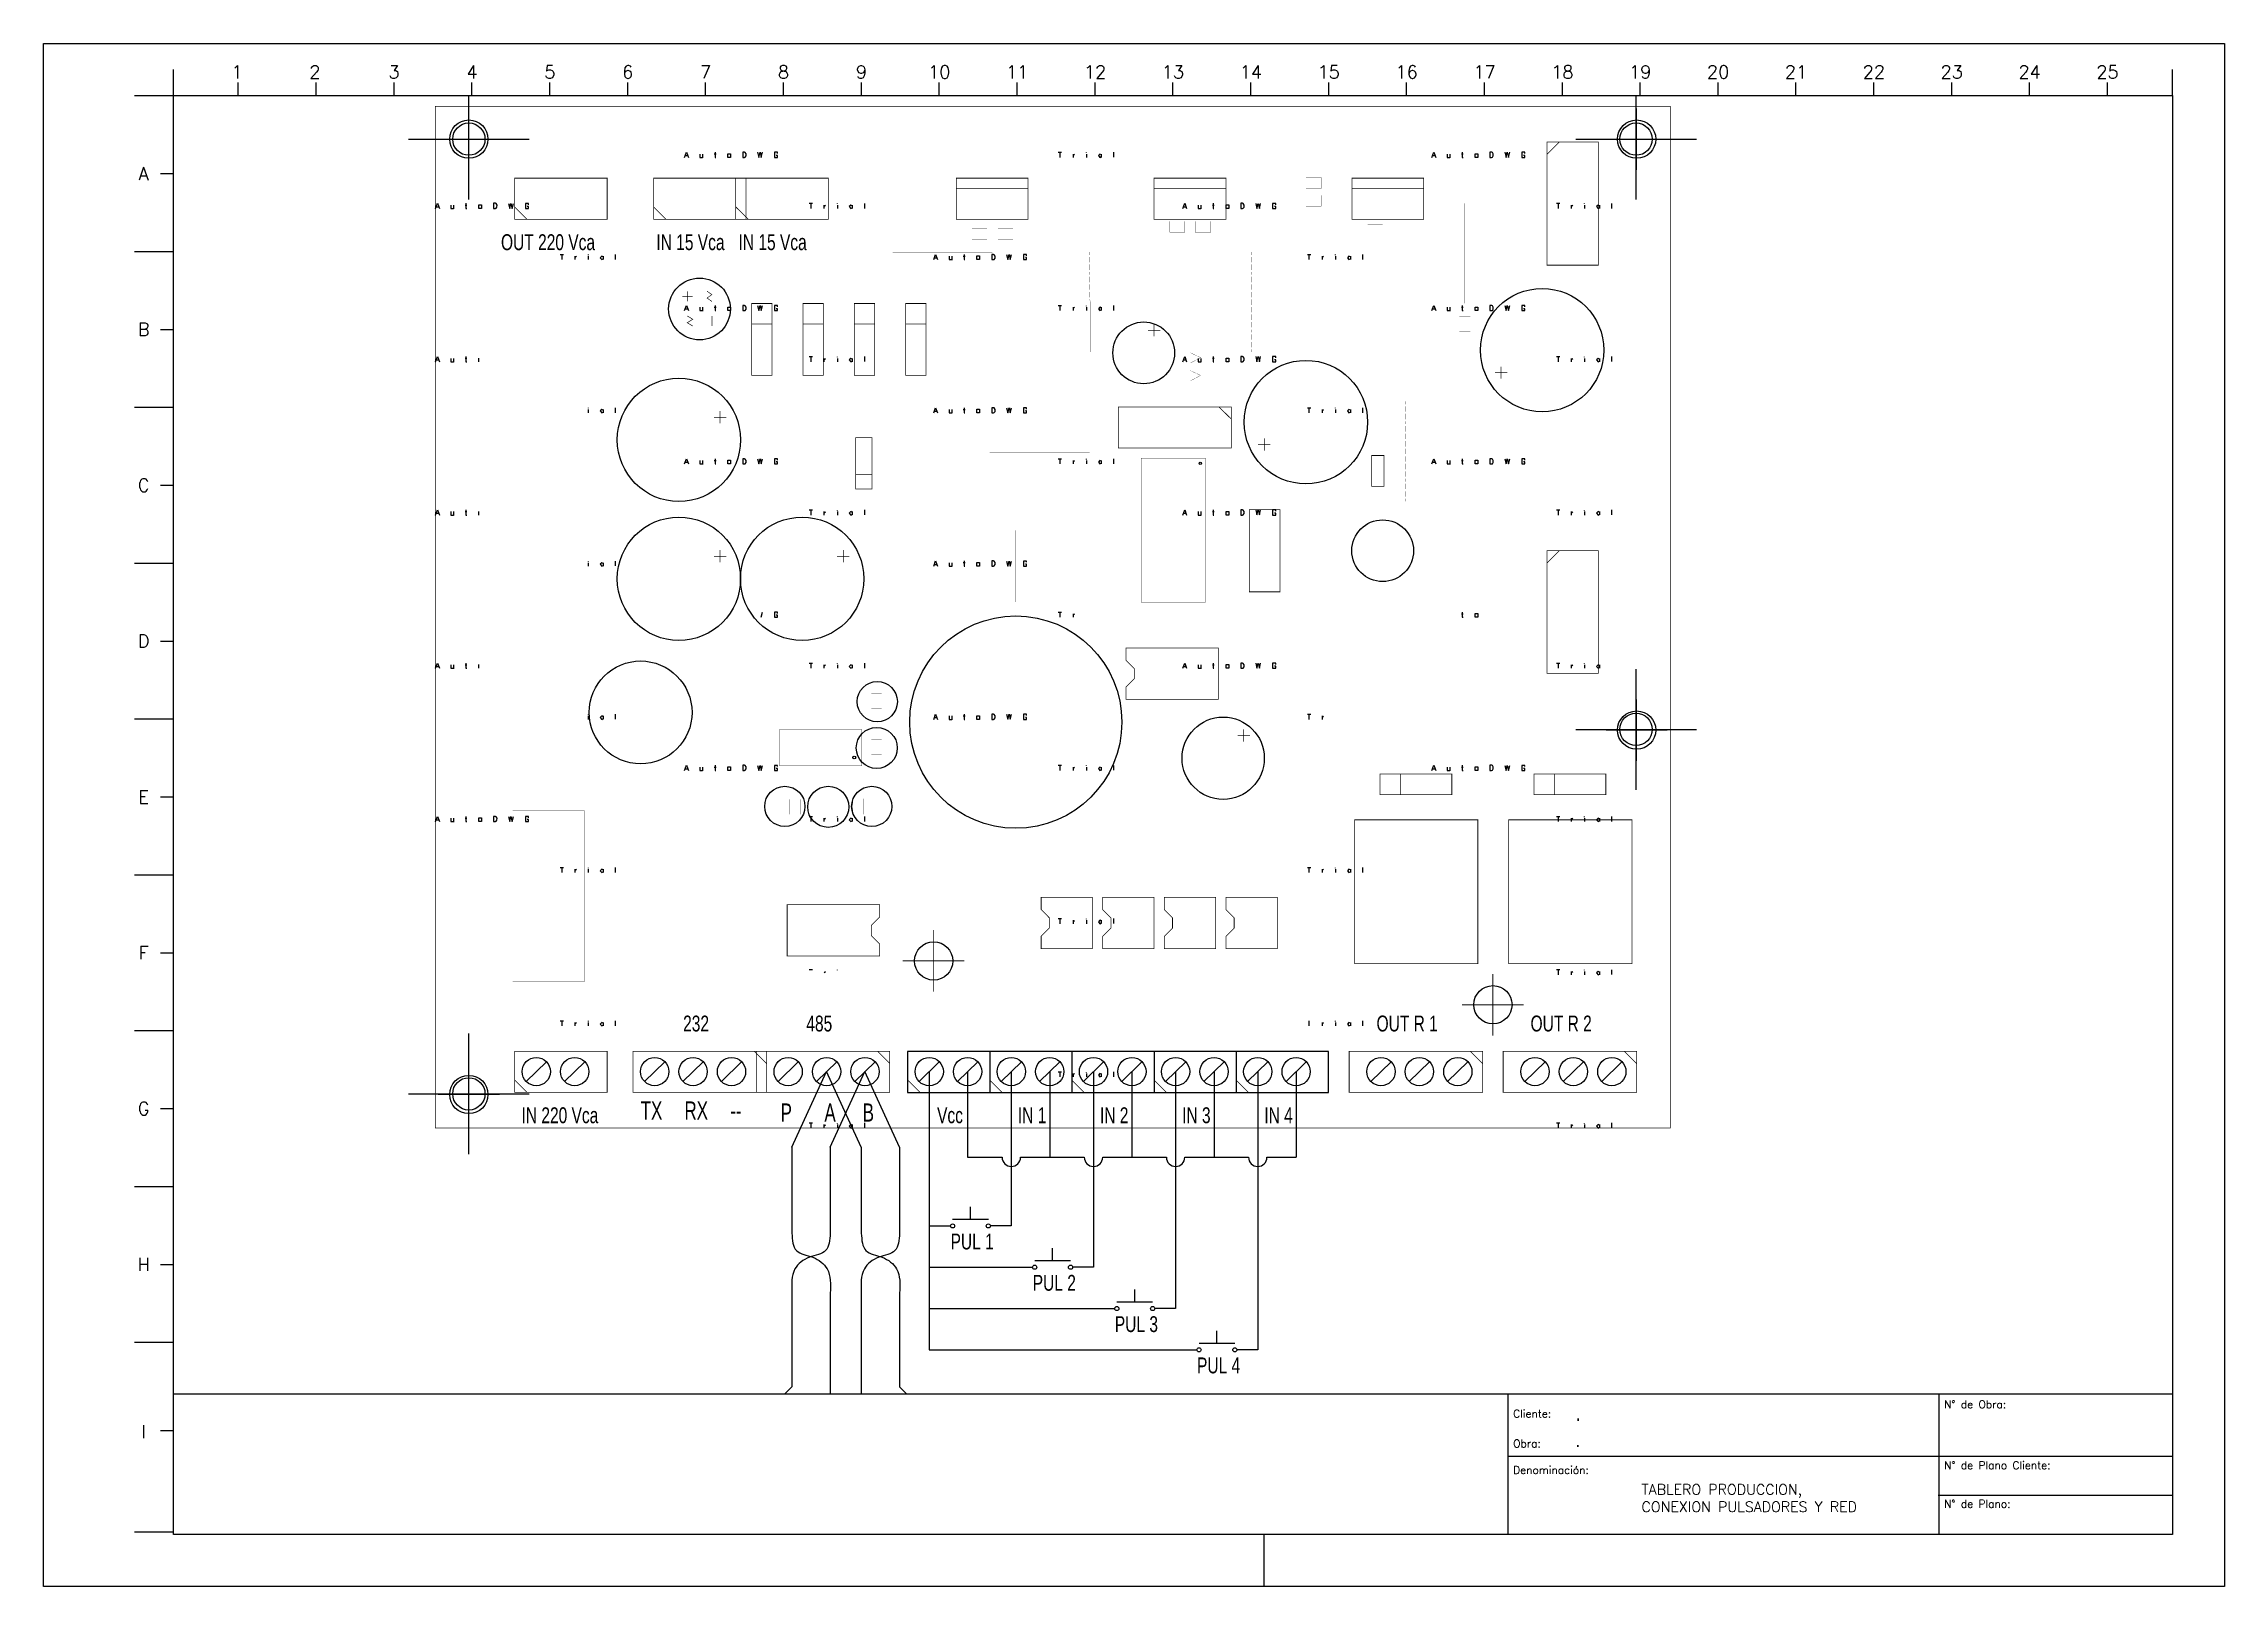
# Paper-space layout 'Layout2 (2)' of a CAD drawing. Header units: millimetres. Extents: x -19 to 401, y -7 to 290.
# The model-space entities are those that its viewports show. They can reach past a viewport. Long polylines and large blocks are cut down to what shows.
import ezdxf
from ezdxf.enums import TextEntityAlignment as Align

# ---------------------------------------------------------------- set-up
doc = ezdxf.new("R2010")
doc.units = ezdxf.units.MM
doc.linetypes.add('atContinuous2', pattern=[0])
for name, color, linetype in [('at_Entity', 7, 'Continuous'), ('at_Text', 7, 'Continuous'), ('PRINCIPAL', 7, 'Continuous'), ('Texto-rotulo', 4, 'Continuous'), ('TEXTOS', 3, 'Continuous')]:
    doc.layers.add(name, color=color, linetype=linetype)
doc.styles.add('ROMANS', font='romans')
doc.styles.add('Style1', font='arial.ttf', dxfattribs={"height": 0.2})
doc.styles.add('Style2', font='', dxfattribs={"height": 0.2})
doc.styles.add('Style4', font='', dxfattribs={"height": 0.2})
doc.styles.get('Style2').set_extended_font_data('Bank Gothic  Md  B T')
doc.styles.get('Style4').set_extended_font_data('Bank Gothic  Md  B T')

psp = doc.layouts.new('Layout2 (2)')

# ---------------------------------------------------------------- texts
at = {"color": 7, "linetype": 'Continuous', "style": 'Style2', "width": 0.8}
psp.add_attdef('.', (275.77, 25.16), 'CLIENTE', height=3.5, dxfattribs=at)
at = {"color": 7, "style": 'Style1'}
psp.add_attdef('.', (275.77, 20.16), 'OBRA', height=2.5, dxfattribs=at)
at = {"layer": 'PRINCIPAL', "insert": (288.5, 13.01), "char_height": 2, "attachment_point": 1, "style": 'ROMANS'}
psp.add_mtext_dynamic_manual_height_columns('TABLERO PRODUCCION, CONEXION PULSADORES Y RED', width=48.4135, gutter_width=100, heights=[0], dxfattribs=at)
at = {"layer": 'Texto-rotulo', "color": 3, "style": 'ROMANS'}
for s, p in [('1', (18, 283.65)), ('2', (33, 283.65)), ('3', (48.25, 283.65)), ('4', (63.25, 283.65)), ('5', (78.25, 283.65)), ('6', (93.25, 283.65)), ('7', (108.25, 283.65)), ('8', (123.25, 283.65)), ('9', (138.25, 283.65)), ('10', (153.25, 283.65)), ('11', (168.25, 283.65)), ('12', (183.25, 283.65)), ('13', (198.25, 283.65)), ('14', (213.25, 283.65)), ('15', (228.25, 283.65)), ('16', (243.25, 283.65)), ('17', (258.25, 283.65)), ('18', (273.25, 283.65)), ('19', (288.25, 283.65)), ('20', (303.25, 283.65)), ('21', (318.25, 283.65)), ('22', (333.25, 283.65)), ('23', (348.25, 283.65)), ('24', (363.25, 283.65)), ('25', (378.25, 283.65))]:
    psp.add_text(s, height=2.5, dxfattribs=at).set_placement(p, align=Align.CENTER)
for s, p in [('A', (0.02, 265.35)), ('B', (0.02, 235.35)), ('C', (0.02, 205.35)), ('D', (0.02, 175.35)), ('E', (0.02, 145.35)), ('F', (0.02, 115.35)), ('G', (0.02, 85.35)), ('H', (0.02, 55.35)), ('I', (0.02, 23.13))]:
    psp.add_text(s, height=2.5, dxfattribs=at).set_placement(p, align=Align.MIDDLE)
at = {"layer": 'Texto-rotulo', "color": 4, "linetype": 'Continuous', "style": 'ROMANS'}
for s, p in [('Cliente:', (263.77, 25.85)), ('N° de Obra:', (346.76, 27.64)), ('Obra:', (263.77, 20.1)), ('N° de Plano Cliente:', (346.76, 15.92)), ('Denominación:', (263.77, 15.01)), ('N° de Plano:', (346.76, 8.49))]:
    psp.add_text(s, height=1.5, dxfattribs=at).set_placement(p)

msp = doc.modelspace()

# ---------------------------------------------------------------- texts
at = {"color": 2, "width": 0.7}
for s, height, style, p in [('OUT 220 Vca', 1.9653, 'Style1', (1630.98, 713.71)), ('IN 15 Vca', 1.965, 'Style1', (1650.21, 713.71)), ('IN 15 Vca', 1.965, 'Style1', (1660.38, 713.71)), ('232', 1.965, 'Style1', (1653.52, 617.05)), ('485', 1.965, 'Style1', (1668.77, 617.05)), ('OUT R 1', 1.965, 'Style1', (1739.34, 617.05)), ('OUT R 2', 1.965, 'Style1', (1758.4, 617.05)), ('IN 220 Vca', 1.965, 'Style1', (1633.52, 605.7)), ('TX', 2.236, 'Style4', (1648.27, 606.15)), ('RX', 2.236, 'Style4', (1653.69, 606.15)), ('P', 2.24, 'Style4', (1665.59, 605.9)), ('A', 2.24, 'Style4', (1671.01, 605.9)), ('B', 2.24, 'Style4', (1675.75, 605.9)), ('Vcc', 1.965, 'Style1', (1684.95, 605.7)), ('IN 1', 1.965, 'Style1', (1694.95, 605.7)), ('IN 2', 1.965, 'Style1', (1705.11, 605.7)), ('IN 3', 1.965, 'Style1', (1715.28, 605.7)), ('IN 4', 1.965, 'Style1', (1725.45, 605.7)), ('--', 2.236, 'Style4', (1659.36, 606.15)), ('PUL 1', 1.965, 'Style1', (1686.62, 590.08)), ('PUL 2', 1.965, 'Style1', (1696.79, 584.97)), ('PUL 3', 1.965, 'Style1', (1706.95, 579.86)), ('PUL 4', 1.965, 'Style1', (1717.12, 574.75))]:
    msp.add_text(s, height=height, rotation=0.0006, dxfattribs=dict(at, style=style)).set_placement(p)

# ---------------------------------------------------------------- linework, layer by layer
at = {"color": 6}
for p, q in [((1627, 719.98), (1627, 734.9)), ((1771.46, 719.98), (1771.46, 734.9)), ((1619.54, 727.44), (1634.46, 727.44)), ((1764, 727.44), (1778.92, 727.44)), ((1771.46, 646.96), (1771.46, 661.88)), ((1764, 654.42), (1778.92, 654.42)), ((1627, 601.87), (1627, 616.79)), ((1619.54, 609.33), (1634.46, 609.33))]:
    msp.add_line(p, q, dxfattribs=at)
at = {"color": 28, "true_color": 0x0a0a0a}
for p, q in [((1653.71, 725.19), (1653.95, 725.82)), ((1653.8, 725.4), (1654.1, 725.4)), ((1653.95, 725.82), (1654.19, 725.19)), ((1655.6, 725.6), (1655.6, 725.19)), ((1655.6, 725.19), (1655.93, 725.19)), ((1655.93, 725.6), (1655.93, 725.12)), ((1657.38, 725.61), (1657.59, 725.61)), ((1657.47, 725.82), (1657.47, 725.19)), ((1657.47, 725.19), (1657.57, 725.19)), ((1659.06, 725.63), (1659.39, 725.63)), ((1659.06, 725.19), (1659.06, 725.63)), ((1659.39, 725.19), (1659.06, 725.19)), ((1659.39, 725.63), (1659.39, 725.19)), ((1661.11, 725.82), (1660.9, 725.82)), ((1660.9, 725.82), (1660.9, 725.19)), ((1660.9, 725.19), (1661.1, 725.19)), ((1661.1, 725.19), (1661.2, 725.21)), ((1661.2, 725.79), (1661.11, 725.82)), ((1661.31, 725.61), (1661.2, 725.79)), ((1661.2, 725.21), (1661.31, 725.36)), ((1661.31, 725.36), (1661.31, 725.61)), ((1662.74, 725.81), (1662.89, 725.19)), ((1662.89, 725.19), (1663.04, 725.81)), ((1663.04, 725.81), (1663.19, 725.19)), ((1663.19, 725.19), (1663.34, 725.81)), ((1665.21, 725.81), (1664.82, 725.81)), ((1664.82, 725.81), (1664.82, 725.19)), ((1664.82, 725.19), (1665.2, 725.19)), ((1665.21, 725.42), (1665.05, 725.42)), ((1665.2, 725.65), (1665.21, 725.81)), ((1665.2, 725.19), (1665.21, 725.42)), ((1746.19, 725.19), (1746.43, 725.82)), ((1746.28, 725.4), (1746.58, 725.4)), ((1746.43, 725.82), (1746.67, 725.19)), ((1748.08, 725.6), (1748.08, 725.19)), ((1748.08, 725.19), (1748.41, 725.19)), ((1748.41, 725.6), (1748.41, 725.12)), ((1749.86, 725.61), (1750.07, 725.61)), ((1749.95, 725.82), (1749.95, 725.19)), ((1749.95, 725.19), (1750.05, 725.19)), ((1751.54, 725.63), (1751.87, 725.63)), ((1751.54, 725.19), (1751.54, 725.63)), ((1751.87, 725.19), (1751.54, 725.19)), ((1751.87, 725.63), (1751.87, 725.19)), ((1753.59, 725.82), (1753.38, 725.82)), ((1753.38, 725.82), (1753.38, 725.19)), ((1753.38, 725.19), (1753.58, 725.19)), ((1753.58, 725.19), (1753.68, 725.21)), ((1753.68, 725.79), (1753.59, 725.82)), ((1753.79, 725.61), (1753.68, 725.79)), ((1753.68, 725.21), (1753.79, 725.36)), ((1753.79, 725.36), (1753.79, 725.61)), ((1755.22, 725.81), (1755.37, 725.19)), ((1755.37, 725.19), (1755.52, 725.81)), ((1755.52, 725.81), (1755.67, 725.19)), ((1755.67, 725.19), (1755.82, 725.81)), ((1757.69, 725.81), (1757.31, 725.81)), ((1757.31, 725.81), (1757.31, 725.19)), ((1757.31, 725.19), (1757.68, 725.19)), ((1757.69, 725.42), (1757.53, 725.42)), ((1757.68, 725.65), (1757.69, 725.81)), ((1757.68, 725.19), (1757.69, 725.42)), ((1622.88, 718.87), (1623.12, 719.5)), ((1622.97, 719.08), (1623.27, 719.08)), ((1623.12, 719.5), (1623.36, 718.87)), ((1624.78, 719.28), (1624.78, 718.87)), ((1624.78, 718.87), (1625.11, 718.87)), ((1625.11, 719.28), (1625.11, 718.8)), ((1626.55, 719.29), (1626.76, 719.29)), ((1626.64, 719.5), (1626.64, 718.87)), ((1626.64, 718.87), (1626.74, 718.87)), ((1628.23, 719.31), (1628.56, 719.31)), ((1628.23, 718.87), (1628.23, 719.31)), ((1628.56, 718.87), (1628.23, 718.87)), ((1628.56, 719.31), (1628.56, 718.87)), ((1630.28, 719.5), (1630.07, 719.5)), ((1630.07, 719.5), (1630.07, 718.87)), ((1630.07, 718.87), (1630.28, 718.87)), ((1630.37, 719.47), (1630.28, 719.5)), ((1630.28, 718.87), (1630.37, 718.89)), ((1630.49, 719.29), (1630.37, 719.47)), ((1630.37, 718.89), (1630.48, 719.04)), ((1630.48, 719.04), (1630.49, 719.29)), ((1631.91, 719.49), (1632.06, 718.87)), ((1632.06, 718.87), (1632.21, 719.49)), ((1632.21, 719.49), (1632.36, 718.87)), ((1632.36, 718.87), (1632.51, 719.49)), ((1634.38, 719.49), (1634, 719.49)), ((1634, 719.49), (1634, 718.87)), ((1634, 718.87), (1634.38, 718.87)), ((1634.38, 719.1), (1634.23, 719.1)), ((1634.38, 719.33), (1634.38, 719.49)), ((1634.38, 718.87), (1634.38, 719.1)), ((1715.36, 718.87), (1715.6, 719.5)), ((1715.45, 719.08), (1715.75, 719.08)), ((1715.6, 719.5), (1715.84, 718.87)), ((1717.26, 719.28), (1717.26, 718.87)), ((1717.26, 718.87), (1717.59, 718.87)), ((1717.59, 719.28), (1717.59, 718.8)), ((1719.03, 719.29), (1719.24, 719.29)), ((1719.12, 719.5), (1719.12, 718.87)), ((1719.12, 718.87), (1719.22, 718.87)), ((1720.71, 719.31), (1721.04, 719.31)), ((1720.71, 718.87), (1720.71, 719.31)), ((1721.04, 718.87), (1720.71, 718.87)), ((1721.04, 719.31), (1721.04, 718.87)), ((1722.76, 719.5), (1722.55, 719.5)), ((1722.55, 719.5), (1722.55, 718.87)), ((1722.55, 718.87), (1722.76, 718.87)), ((1722.85, 719.47), (1722.76, 719.5)), ((1722.76, 718.87), (1722.85, 718.89)), ((1722.97, 719.29), (1722.85, 719.47)), ((1722.85, 718.89), (1722.96, 719.04)), ((1722.96, 719.04), (1722.97, 719.29)), ((1724.39, 719.49), (1724.54, 718.87)), ((1724.54, 718.87), (1724.69, 719.49)), ((1724.69, 719.49), (1724.84, 718.87)), ((1724.84, 718.87), (1724.99, 719.49)), ((1726.86, 719.49), (1726.48, 719.49)), ((1726.48, 719.49), (1726.48, 718.87)), ((1726.48, 718.87), (1726.86, 718.87)), ((1726.86, 719.1), (1726.71, 719.1)), ((1726.86, 719.33), (1726.86, 719.49)), ((1726.86, 718.87), (1726.86, 719.1)), ((1684.53, 712.55), (1684.77, 713.18)), ((1684.62, 712.76), (1684.92, 712.76)), ((1684.77, 713.18), (1685.02, 712.55)), ((1686.43, 712.96), (1686.43, 712.55)), ((1686.43, 712.55), (1686.76, 712.55)), ((1686.76, 712.96), (1686.76, 712.48)), ((1688.2, 712.97), (1688.42, 712.97)), ((1688.29, 713.18), (1688.29, 712.55)), ((1688.29, 712.55), (1688.39, 712.55)), ((1689.89, 712.99), (1690.21, 712.99)), ((1689.89, 712.55), (1689.89, 712.99)), ((1690.21, 712.55), (1689.89, 712.55)), ((1690.21, 712.99), (1690.21, 712.55)), ((1691.73, 713.18), (1691.72, 712.55)), ((1691.72, 712.55), (1691.93, 712.55)), ((1691.93, 713.18), (1691.73, 713.18)), ((1692.03, 713.14), (1691.93, 713.18)), ((1691.93, 712.55), (1692.03, 712.57)), ((1692.14, 712.97), (1692.03, 713.14)), ((1692.03, 712.57), (1692.13, 712.72)), ((1692.13, 712.72), (1692.14, 712.97)), ((1693.56, 713.17), (1693.71, 712.55)), ((1693.71, 712.55), (1693.86, 713.17)), ((1693.86, 713.17), (1694.01, 712.55)), ((1694.01, 712.55), (1694.16, 713.17)), ((1696.03, 713.17), (1695.65, 713.17)), ((1695.65, 713.17), (1695.65, 712.55)), ((1695.65, 712.55), (1696.03, 712.55)), ((1696.03, 712.78), (1695.88, 712.78)), ((1696.03, 713.01), (1696.03, 713.17)), ((1696.03, 712.55), (1696.03, 712.78)), ((1653.71, 706.23), (1653.95, 706.86)), ((1653.8, 706.44), (1654.1, 706.44)), ((1653.95, 706.86), (1654.19, 706.23)), ((1655.6, 706.64), (1655.6, 706.23)), ((1655.6, 706.23), (1655.93, 706.23)), ((1655.93, 706.64), (1655.93, 706.16)), ((1657.38, 706.65), (1657.59, 706.65)), ((1657.47, 706.86), (1657.47, 706.23)), ((1657.47, 706.23), (1657.57, 706.23)), ((1659.06, 706.67), (1659.39, 706.67)), ((1659.06, 706.23), (1659.06, 706.67)), ((1659.39, 706.23), (1659.06, 706.23)), ((1659.39, 706.67), (1659.39, 706.23)), ((1661.11, 706.86), (1660.9, 706.86)), ((1660.9, 706.86), (1660.9, 706.23)), ((1660.9, 706.23), (1661.1, 706.23)), ((1661.1, 706.23), (1661.2, 706.25)), ((1661.2, 706.82), (1661.11, 706.86)), ((1661.31, 706.65), (1661.2, 706.82)), ((1661.2, 706.25), (1661.31, 706.4)), ((1661.31, 706.4), (1661.31, 706.65)), ((1662.74, 706.85), (1662.89, 706.23)), ((1662.89, 706.23), (1663.04, 706.85)), ((1663.04, 706.85), (1663.19, 706.23)), ((1663.19, 706.23), (1663.34, 706.85)), ((1665.21, 706.85), (1664.82, 706.85)), ((1664.82, 706.85), (1664.82, 706.23)), ((1664.82, 706.23), (1665.2, 706.23)), ((1665.21, 706.46), (1665.05, 706.46)), ((1665.2, 706.69), (1665.21, 706.85)), ((1665.2, 706.23), (1665.21, 706.46)), ((1746.19, 706.23), (1746.43, 706.86)), ((1746.28, 706.44), (1746.58, 706.44)), ((1746.43, 706.86), (1746.67, 706.23)), ((1748.08, 706.64), (1748.08, 706.23)), ((1748.08, 706.23), (1748.41, 706.23)), ((1748.41, 706.64), (1748.41, 706.16)), ((1749.86, 706.65), (1750.07, 706.65)), ((1749.95, 706.86), (1749.95, 706.23)), ((1749.95, 706.23), (1750.05, 706.23)), ((1751.54, 706.67), (1751.87, 706.67)), ((1751.54, 706.23), (1751.54, 706.67)), ((1751.87, 706.23), (1751.54, 706.23)), ((1751.87, 706.67), (1751.87, 706.23)), ((1753.59, 706.86), (1753.38, 706.86)), ((1753.38, 706.86), (1753.38, 706.23)), ((1753.38, 706.23), (1753.58, 706.23)), ((1753.58, 706.23), (1753.68, 706.25)), ((1753.68, 706.82), (1753.59, 706.86)), ((1753.79, 706.65), (1753.68, 706.82)), ((1753.68, 706.25), (1753.79, 706.4)), ((1753.79, 706.4), (1753.79, 706.65)), ((1755.22, 706.85), (1755.37, 706.23)), ((1755.37, 706.23), (1755.52, 706.85)), ((1755.52, 706.85), (1755.67, 706.23)), ((1755.67, 706.23), (1755.82, 706.85)), ((1757.69, 706.85), (1757.31, 706.85)), ((1757.31, 706.85), (1757.31, 706.23)), ((1757.31, 706.23), (1757.68, 706.23)), ((1757.69, 706.46), (1757.53, 706.46)), ((1757.68, 706.69), (1757.69, 706.85)), ((1757.68, 706.23), (1757.69, 706.46)), ((1622.88, 699.91), (1623.12, 700.54)), ((1622.97, 700.12), (1623.27, 700.12)), ((1623.12, 700.54), (1623.36, 699.91)), ((1624.78, 700.32), (1624.78, 699.91)), ((1624.78, 699.91), (1625.11, 699.91)), ((1625.11, 700.32), (1625.11, 699.84)), ((1626.55, 700.33), (1626.76, 700.33)), ((1626.64, 700.54), (1626.64, 699.91)), ((1626.64, 699.91), (1626.74, 699.91)), ((1628.23, 699.91), (1628.23, 700.35)), ((1715.36, 699.91), (1715.6, 700.54)), ((1715.45, 700.12), (1715.75, 700.12)), ((1715.6, 700.54), (1715.84, 699.91)), ((1717.26, 700.32), (1717.26, 699.91)), ((1717.26, 699.91), (1717.59, 699.91)), ((1717.59, 700.32), (1717.59, 699.84)), ((1719.03, 700.33), (1719.24, 700.33)), ((1719.12, 700.54), (1719.12, 699.91)), ((1719.12, 699.91), (1719.22, 699.91)), ((1720.71, 700.35), (1721.04, 700.35)), ((1720.71, 699.91), (1720.71, 700.35)), ((1721.04, 699.91), (1720.71, 699.91)), ((1721.04, 700.35), (1721.04, 699.91)), ((1722.76, 700.54), (1722.55, 700.54)), ((1722.55, 700.54), (1722.55, 699.91)), ((1722.55, 699.91), (1722.76, 699.91)), ((1722.85, 700.5), (1722.76, 700.54)), ((1722.76, 699.91), (1722.85, 699.93)), ((1722.97, 700.33), (1722.85, 700.5)), ((1722.85, 699.93), (1722.96, 700.08)), ((1722.96, 700.08), (1722.97, 700.33)), ((1724.39, 700.53), (1724.54, 699.91)), ((1724.54, 699.91), (1724.69, 700.53)), ((1724.69, 700.53), (1724.84, 699.91)), ((1724.84, 699.91), (1724.99, 700.53)), ((1726.86, 700.53), (1726.48, 700.53)), ((1726.48, 700.53), (1726.48, 699.91)), ((1726.48, 699.91), (1726.86, 699.91)), ((1726.86, 700.14), (1726.71, 700.14)), ((1726.86, 700.37), (1726.86, 700.53)), ((1726.86, 699.91), (1726.86, 700.14)), ((1684.53, 693.58), (1684.77, 694.22)), ((1684.62, 693.8), (1684.92, 693.8)), ((1684.77, 694.22), (1685.02, 693.58)), ((1686.43, 694), (1686.43, 693.58)), ((1686.76, 694), (1686.76, 693.52)), ((1688.2, 694.01), (1688.42, 694.01)), ((1688.29, 694.22), (1688.29, 693.58)), ((1689.89, 694.03), (1690.21, 694.03)), ((1689.89, 693.58), (1689.89, 694.03)), ((1690.21, 694.03), (1690.21, 693.58)), ((1691.73, 694.22), (1691.72, 693.58)), ((1691.93, 694.22), (1691.73, 694.22)), ((1692.03, 694.18), (1691.93, 694.22)), ((1692.14, 694.01), (1692.03, 694.18)), ((1692.03, 693.61), (1692.13, 693.76)), ((1692.13, 693.76), (1692.14, 694.01)), ((1693.56, 694.21), (1693.71, 693.59)), ((1693.71, 693.59), (1693.86, 694.21)), ((1693.86, 694.21), (1694.01, 693.59)), ((1694.01, 693.59), (1694.16, 694.21)), ((1696.03, 694.21), (1695.65, 694.21)), ((1695.65, 694.21), (1695.65, 693.58)), ((1696.03, 693.82), (1695.88, 693.82)), ((1696.03, 694.05), (1696.03, 694.21)), ((1696.03, 693.58), (1696.03, 693.82)), ((1686.43, 693.58), (1686.76, 693.58)), ((1688.29, 693.58), (1688.39, 693.58)), ((1690.21, 693.58), (1689.89, 693.58)), ((1691.72, 693.58), (1691.93, 693.58)), ((1691.93, 693.58), (1692.03, 693.61)), ((1695.65, 693.58), (1696.03, 693.58)), ((1653.71, 687.26), (1653.95, 687.9)), ((1653.8, 687.48), (1654.1, 687.48)), ((1653.95, 687.9), (1654.19, 687.26)), ((1655.6, 687.68), (1655.6, 687.26)), ((1655.6, 687.26), (1655.93, 687.26)), ((1655.93, 687.68), (1655.93, 687.2)), ((1657.38, 687.69), (1657.59, 687.69)), ((1657.47, 687.9), (1657.47, 687.26)), ((1657.47, 687.26), (1657.57, 687.26)), ((1659.06, 687.71), (1659.39, 687.71)), ((1659.06, 687.26), (1659.06, 687.71)), ((1659.39, 687.26), (1659.06, 687.26)), ((1659.39, 687.71), (1659.39, 687.26)), ((1661.11, 687.9), (1660.9, 687.9)), ((1660.9, 687.9), (1660.9, 687.26)), ((1660.9, 687.26), (1661.1, 687.26)), ((1661.1, 687.26), (1661.2, 687.29)), ((1661.2, 687.86), (1661.11, 687.9)), ((1661.31, 687.69), (1661.2, 687.86)), ((1661.2, 687.29), (1661.31, 687.44)), ((1661.31, 687.44), (1661.31, 687.69)), ((1662.74, 687.89), (1662.89, 687.27)), ((1662.89, 687.27), (1663.04, 687.89)), ((1663.04, 687.89), (1663.19, 687.27)), ((1663.19, 687.27), (1663.34, 687.89)), ((1665.21, 687.89), (1664.82, 687.89)), ((1664.82, 687.89), (1664.82, 687.26)), ((1664.82, 687.26), (1665.2, 687.26)), ((1665.21, 687.5), (1665.05, 687.5)), ((1665.2, 687.73), (1665.21, 687.89)), ((1665.2, 687.26), (1665.21, 687.5)), ((1746.19, 687.26), (1746.43, 687.9)), ((1746.28, 687.48), (1746.58, 687.48)), ((1746.43, 687.9), (1746.67, 687.26)), ((1748.08, 687.68), (1748.08, 687.26)), ((1748.08, 687.26), (1748.41, 687.26)), ((1748.41, 687.68), (1748.41, 687.2)), ((1749.86, 687.69), (1750.07, 687.69)), ((1749.95, 687.9), (1749.95, 687.26)), ((1749.95, 687.26), (1750.05, 687.26)), ((1751.54, 687.71), (1751.87, 687.71)), ((1751.54, 687.26), (1751.54, 687.71)), ((1751.87, 687.26), (1751.54, 687.26)), ((1751.87, 687.71), (1751.87, 687.26)), ((1753.59, 687.9), (1753.38, 687.9)), ((1753.38, 687.9), (1753.38, 687.26)), ((1753.38, 687.26), (1753.58, 687.26)), ((1753.58, 687.26), (1753.68, 687.29)), ((1753.68, 687.86), (1753.59, 687.9)), ((1753.79, 687.69), (1753.68, 687.86)), ((1753.68, 687.29), (1753.79, 687.44)), ((1753.79, 687.44), (1753.79, 687.69)), ((1755.22, 687.89), (1755.37, 687.27)), ((1755.37, 687.27), (1755.52, 687.89)), ((1755.52, 687.89), (1755.67, 687.27)), ((1755.67, 687.27), (1755.82, 687.89)), ((1757.69, 687.89), (1757.31, 687.89)), ((1757.31, 687.89), (1757.31, 687.26)), ((1757.31, 687.26), (1757.68, 687.26)), ((1757.69, 687.5), (1757.53, 687.5)), ((1757.68, 687.73), (1757.69, 687.89)), ((1757.68, 687.26), (1757.69, 687.5)), ((1622.88, 680.94), (1623.12, 681.58)), ((1622.97, 681.16), (1623.27, 681.16)), ((1623.12, 681.58), (1623.36, 680.94)), ((1624.78, 681.36), (1624.78, 680.94)), ((1624.78, 680.94), (1625.11, 680.94)), ((1625.11, 681.36), (1625.11, 680.88)), ((1626.55, 681.37), (1626.76, 681.37)), ((1626.64, 681.58), (1626.64, 680.94)), ((1626.64, 680.94), (1626.74, 680.94)), ((1628.23, 680.94), (1628.23, 681.39)), ((1715.36, 680.94), (1715.6, 681.58)), ((1715.45, 681.16), (1715.75, 681.16)), ((1715.6, 681.58), (1715.84, 680.94)), ((1717.26, 681.36), (1717.26, 680.94)), ((1717.26, 680.94), (1717.59, 680.94)), ((1717.59, 681.36), (1717.59, 680.88)), ((1719.03, 681.37), (1719.24, 681.37)), ((1719.12, 681.58), (1719.12, 680.94)), ((1719.12, 680.94), (1719.22, 680.94)), ((1720.71, 681.39), (1721.04, 681.39)), ((1720.71, 680.94), (1720.71, 681.39)), ((1721.04, 680.94), (1720.71, 680.94)), ((1721.04, 681.39), (1721.04, 680.94)), ((1722.76, 681.58), (1722.55, 681.58)), ((1722.55, 681.58), (1722.55, 680.94)), ((1722.55, 680.94), (1722.76, 680.94)), ((1722.85, 681.54), (1722.76, 681.58)), ((1722.76, 680.94), (1722.85, 680.97)), ((1722.97, 681.37), (1722.85, 681.54)), ((1722.85, 680.97), (1722.96, 681.12)), ((1722.96, 681.12), (1722.97, 681.37)), ((1724.39, 681.57), (1724.54, 680.95)), ((1724.54, 680.95), (1724.69, 681.57)), ((1724.69, 681.57), (1724.84, 680.95)), ((1724.84, 680.95), (1724.99, 681.57)), ((1726.86, 681.57), (1726.48, 681.57)), ((1726.48, 681.57), (1726.48, 680.94)), ((1726.48, 680.94), (1726.86, 680.94)), ((1726.86, 681.18), (1726.71, 681.18)), ((1726.86, 681.41), (1726.86, 681.57)), ((1726.86, 680.94), (1726.86, 681.18)), ((1684.53, 674.62), (1684.77, 675.26)), ((1684.62, 674.83), (1684.92, 674.83)), ((1684.77, 675.26), (1685.02, 674.62)), ((1686.43, 675.04), (1686.43, 674.62)), ((1686.76, 675.04), (1686.76, 674.56)), ((1688.2, 675.05), (1688.42, 675.05)), ((1688.29, 675.26), (1688.29, 674.62)), ((1689.89, 675.07), (1690.21, 675.07)), ((1689.89, 674.62), (1689.89, 675.07)), ((1690.21, 675.07), (1690.21, 674.62)), ((1691.73, 675.26), (1691.72, 674.62)), ((1691.93, 675.26), (1691.73, 675.26)), ((1692.03, 675.22), (1691.93, 675.26)), ((1692.14, 675.05), (1692.03, 675.22)), ((1692.03, 674.65), (1692.13, 674.8)), ((1692.13, 674.8), (1692.14, 675.05)), ((1693.56, 675.25), (1693.71, 674.63)), ((1693.71, 674.63), (1693.86, 675.25)), ((1693.86, 675.25), (1694.01, 674.63)), ((1694.01, 674.63), (1694.16, 675.25)), ((1696.03, 675.25), (1695.65, 675.25)), ((1695.65, 675.25), (1695.65, 674.62)), ((1696.03, 674.86), (1695.88, 674.86)), ((1696.03, 675.09), (1696.03, 675.25)), ((1696.03, 674.62), (1696.03, 674.86)), ((1686.43, 674.62), (1686.76, 674.62)), ((1688.29, 674.62), (1688.39, 674.62)), ((1690.21, 674.62), (1689.89, 674.62)), ((1691.72, 674.62), (1691.93, 674.62)), ((1691.93, 674.62), (1692.03, 674.65)), ((1695.65, 674.62), (1696.03, 674.62)), ((1663.19, 668.31), (1663.34, 668.93)), ((1665.21, 668.93), (1664.82, 668.93)), ((1664.82, 668.93), (1664.82, 668.3)), ((1664.82, 668.3), (1665.2, 668.3)), ((1665.21, 668.54), (1665.05, 668.54)), ((1665.2, 668.77), (1665.21, 668.93)), ((1665.2, 668.3), (1665.21, 668.54)), ((1749.86, 668.73), (1750.07, 668.73)), ((1749.95, 668.94), (1749.95, 668.3)), ((1749.95, 668.3), (1750.05, 668.3)), ((1751.54, 668.75), (1751.87, 668.75)), ((1751.54, 668.3), (1751.54, 668.75)), ((1751.87, 668.3), (1751.54, 668.3)), ((1751.87, 668.75), (1751.87, 668.3)), ((1622.88, 661.98), (1623.12, 662.62)), ((1622.97, 662.19), (1623.27, 662.19)), ((1623.12, 662.62), (1623.36, 661.98)), ((1624.78, 662.4), (1624.78, 661.98)), ((1624.78, 661.98), (1625.11, 661.98)), ((1625.11, 662.4), (1625.11, 661.92)), ((1626.55, 662.4), (1626.76, 662.4)), ((1626.64, 662.62), (1626.64, 661.98)), ((1626.64, 661.98), (1626.74, 661.98)), ((1628.23, 661.98), (1628.23, 662.43)), ((1715.36, 661.98), (1715.6, 662.62)), ((1715.45, 662.19), (1715.75, 662.19)), ((1715.6, 662.62), (1715.84, 661.98)), ((1717.26, 662.4), (1717.26, 661.98)), ((1717.26, 661.98), (1717.59, 661.98)), ((1717.59, 662.4), (1717.59, 661.92)), ((1719.03, 662.4), (1719.24, 662.4)), ((1719.12, 662.62), (1719.12, 661.98)), ((1719.12, 661.98), (1719.22, 661.98)), ((1720.71, 662.43), (1721.04, 662.43)), ((1720.71, 661.98), (1720.71, 662.43)), ((1721.04, 661.98), (1720.71, 661.98)), ((1721.04, 662.43), (1721.04, 661.98)), ((1722.76, 662.62), (1722.55, 662.62)), ((1722.55, 662.62), (1722.55, 661.98)), ((1722.55, 661.98), (1722.76, 661.98)), ((1722.85, 662.58), (1722.76, 662.62)), ((1722.76, 661.98), (1722.85, 662.01)), ((1722.97, 662.41), (1722.85, 662.58)), ((1722.85, 662.01), (1722.96, 662.16)), ((1722.96, 662.16), (1722.97, 662.41)), ((1724.39, 662.61), (1724.54, 661.99)), ((1724.54, 661.99), (1724.69, 662.61)), ((1724.69, 662.61), (1724.84, 661.99)), ((1724.84, 661.99), (1724.99, 662.61)), ((1726.86, 662.61), (1726.48, 662.61)), ((1726.48, 662.61), (1726.48, 661.98)), ((1726.48, 661.98), (1726.86, 661.98)), ((1726.86, 662.22), (1726.71, 662.22)), ((1726.86, 662.45), (1726.86, 662.61)), ((1726.86, 661.98), (1726.86, 662.22)), ((1684.53, 655.66), (1684.77, 656.3)), ((1684.62, 655.87), (1684.92, 655.87)), ((1684.77, 656.3), (1685.02, 655.66)), ((1686.43, 656.08), (1686.43, 655.66)), ((1686.76, 656.08), (1686.76, 655.6)), ((1688.2, 656.08), (1688.42, 656.08)), ((1688.29, 656.3), (1688.29, 655.66)), ((1689.89, 656.11), (1690.21, 656.11)), ((1689.89, 655.66), (1689.89, 656.11)), ((1690.21, 656.11), (1690.21, 655.66)), ((1691.73, 656.3), (1691.72, 655.66)), ((1691.93, 656.3), (1691.73, 656.3)), ((1692.03, 656.26), (1691.93, 656.3)), ((1692.14, 656.09), (1692.03, 656.26)), ((1692.13, 655.84), (1692.14, 656.09)), ((1693.56, 656.29), (1693.71, 655.67)), ((1693.71, 655.67), (1693.86, 656.29)), ((1693.86, 656.29), (1694.01, 655.67)), ((1694.01, 655.67), (1694.16, 656.29)), ((1696.03, 656.29), (1695.65, 656.29)), ((1695.65, 656.29), (1695.65, 655.66)), ((1696.03, 655.9), (1695.88, 655.9)), ((1696.03, 656.13), (1696.03, 656.29)), ((1696.03, 655.66), (1696.03, 655.9)), ((1686.43, 655.66), (1686.76, 655.66)), ((1688.29, 655.66), (1688.39, 655.66)), ((1690.21, 655.66), (1689.89, 655.66)), ((1691.72, 655.66), (1691.93, 655.66)), ((1691.93, 655.66), (1692.03, 655.69)), ((1692.03, 655.69), (1692.13, 655.84)), ((1695.65, 655.66), (1696.03, 655.66)), ((1653.71, 649.34), (1653.95, 649.98)), ((1653.8, 649.55), (1654.1, 649.55)), ((1653.95, 649.98), (1654.19, 649.34)), ((1655.6, 649.76), (1655.6, 649.34)), ((1655.6, 649.34), (1655.93, 649.34)), ((1655.93, 649.76), (1655.93, 649.28)), ((1657.38, 649.76), (1657.59, 649.76)), ((1657.47, 649.98), (1657.47, 649.34)), ((1657.47, 649.34), (1657.57, 649.34)), ((1659.06, 649.79), (1659.39, 649.79)), ((1659.06, 649.34), (1659.06, 649.79)), ((1659.39, 649.34), (1659.06, 649.34)), ((1659.39, 649.79), (1659.39, 649.34)), ((1661.11, 649.98), (1660.9, 649.98)), ((1660.9, 649.98), (1660.9, 649.34)), ((1660.9, 649.34), (1661.1, 649.34)), ((1661.1, 649.34), (1661.2, 649.37)), ((1661.2, 649.94), (1661.11, 649.98)), ((1661.31, 649.77), (1661.2, 649.94)), ((1661.2, 649.37), (1661.31, 649.52)), ((1661.31, 649.52), (1661.31, 649.77)), ((1662.74, 649.97), (1662.89, 649.35)), ((1662.89, 649.35), (1663.04, 649.97)), ((1663.04, 649.97), (1663.19, 649.35)), ((1663.19, 649.35), (1663.34, 649.97)), ((1665.21, 649.97), (1664.82, 649.97)), ((1664.82, 649.97), (1664.82, 649.34)), ((1664.82, 649.34), (1665.2, 649.34)), ((1665.21, 649.58), (1665.05, 649.58)), ((1665.2, 649.81), (1665.21, 649.97)), ((1665.2, 649.34), (1665.21, 649.58)), ((1746.19, 649.34), (1746.43, 649.98)), ((1746.28, 649.55), (1746.58, 649.55)), ((1746.43, 649.98), (1746.67, 649.34)), ((1748.08, 649.76), (1748.08, 649.34)), ((1748.08, 649.34), (1748.41, 649.34)), ((1748.41, 649.76), (1748.41, 649.28)), ((1749.86, 649.76), (1750.07, 649.76)), ((1749.95, 649.98), (1749.95, 649.34)), ((1749.95, 649.34), (1750.05, 649.34)), ((1751.54, 649.79), (1751.87, 649.79)), ((1751.54, 649.34), (1751.54, 649.79)), ((1751.87, 649.34), (1751.54, 649.34)), ((1751.87, 649.79), (1751.87, 649.34)), ((1753.59, 649.98), (1753.38, 649.98)), ((1753.38, 649.98), (1753.38, 649.34)), ((1753.38, 649.34), (1753.58, 649.34)), ((1753.58, 649.34), (1753.68, 649.37)), ((1753.68, 649.94), (1753.59, 649.98)), ((1753.79, 649.77), (1753.68, 649.94)), ((1753.68, 649.37), (1753.79, 649.52)), ((1753.79, 649.52), (1753.79, 649.77)), ((1755.22, 649.97), (1755.37, 649.35)), ((1755.37, 649.35), (1755.52, 649.97)), ((1755.52, 649.97), (1755.67, 649.35)), ((1755.67, 649.35), (1755.82, 649.97)), ((1757.69, 649.97), (1757.31, 649.97)), ((1757.31, 649.97), (1757.31, 649.34)), ((1757.31, 649.34), (1757.68, 649.34)), ((1757.69, 649.58), (1757.53, 649.58)), ((1757.68, 649.81), (1757.69, 649.97)), ((1757.68, 649.34), (1757.69, 649.58)), ((1622.88, 643.02), (1623.12, 643.66)), ((1622.97, 643.23), (1623.27, 643.23)), ((1623.12, 643.66), (1623.36, 643.02)), ((1624.78, 643.44), (1624.78, 643.02)), ((1624.78, 643.02), (1625.11, 643.02)), ((1625.11, 643.44), (1625.11, 642.96)), ((1626.55, 643.44), (1626.76, 643.44)), ((1626.64, 643.66), (1626.64, 643.02)), ((1626.64, 643.02), (1626.74, 643.02)), ((1628.23, 643.47), (1628.56, 643.47)), ((1628.23, 643.02), (1628.23, 643.47)), ((1628.56, 643.02), (1628.23, 643.02)), ((1628.56, 643.47), (1628.56, 643.02)), ((1630.28, 643.66), (1630.07, 643.66)), ((1630.07, 643.66), (1630.07, 643.02)), ((1630.07, 643.02), (1630.28, 643.02)), ((1630.37, 643.62), (1630.28, 643.66)), ((1630.28, 643.02), (1630.37, 643.05)), ((1630.49, 643.45), (1630.37, 643.62)), ((1630.37, 643.05), (1630.48, 643.2)), ((1630.48, 643.2), (1630.49, 643.45)), ((1631.91, 643.65), (1632.06, 643.03)), ((1632.06, 643.03), (1632.21, 643.65)), ((1632.21, 643.65), (1632.36, 643.02)), ((1632.36, 643.02), (1632.51, 643.65)), ((1634.38, 643.65), (1634, 643.65)), ((1634, 643.65), (1634, 643.02)), ((1634, 643.02), (1634.38, 643.02)), ((1634.38, 643.26), (1634.23, 643.26)), ((1634.38, 643.49), (1634.38, 643.65)), ((1634.38, 643.02), (1634.38, 643.26))]:
    msp.add_line(p, q, dxfattribs=at)
at = {"color": 2}
for p, q in [((1634.1, 610.86), (1636.6, 613.3)), ((1638.85, 610.86), (1641.35, 613.3)), ((1648.75, 610.86), (1651.25, 613.3)), ((1653.5, 610.86), (1656.01, 613.3)), ((1658.26, 610.86), (1660.76, 613.3)), ((1665.27, 610.86), (1667.77, 613.3)), ((1670.03, 610.86), (1672.53, 613.3)), ((1674.78, 610.86), (1677.28, 613.3)), ((1682.73, 610.86), (1685.23, 613.3)), ((1687.48, 610.86), (1689.98, 613.3)), ((1692.89, 610.86), (1695.39, 613.3)), ((1697.64, 610.86), (1700.14, 613.3)), ((1703.06, 610.86), (1705.56, 613.3)), ((1707.81, 610.86), (1710.31, 613.3)), ((1713.22, 610.86), (1715.72, 613.3)), ((1717.98, 610.86), (1720.48, 613.3)), ((1723.39, 610.86), (1725.89, 613.3)), ((1728.14, 610.86), (1730.64, 613.3)), ((1738.64, 610.86), (1741.14, 613.3)), ((1743.39, 610.86), (1745.89, 613.3)), ((1748.14, 610.86), (1750.65, 613.3)), ((1757.7, 610.86), (1760.2, 613.3)), ((1762.45, 610.86), (1764.96, 613.3)), ((1767.21, 610.86), (1769.71, 613.3))]:
    msp.add_line(p, q, dxfattribs=at)
at = {"color": 7}
for p, q in [((1497.01, 571.48), (1656.52, 571.48)), ((1687.84, 571.48), (1754.81, 571.48))]:
    msp.add_line(p, q, dxfattribs=at)
at = {"color": 2}
for centre, radius in [((1627, 727.44), 2), ((1771.46, 727.44), 2), ((1771.46, 654.42), 2), ((1635.35, 612.08), 1.75), ((1640.1, 612.08), 1.75), ((1650, 612.08), 1.75), ((1654.75, 612.08), 1.75), ((1659.51, 612.08), 1.75), ((1666.52, 612.08), 1.75), ((1671.28, 612.08), 1.75), ((1676.03, 612.08), 1.75), ((1683.98, 612.08), 1.75), ((1688.73, 612.08), 1.75), ((1694.14, 612.08), 1.75), ((1698.89, 612.08), 1.75), ((1704.31, 612.08), 1.75), ((1709.06, 612.08), 1.75), ((1714.47, 612.08), 1.75), ((1719.23, 612.08), 1.75), ((1724.64, 612.08), 1.75), ((1729.39, 612.08), 1.75), ((1739.89, 612.08), 1.75), ((1744.64, 612.08), 1.75), ((1749.4, 612.08), 1.75), ((1758.95, 612.08), 1.75), ((1763.7, 612.08), 1.75), ((1768.46, 612.08), 1.75), ((1627, 609.33), 2)]:
    msp.add_circle(centre, radius, dxfattribs=at)
at = {"layer": 'at_Entity', "color": 28, "true_color": 0x0d0d0d}
for p, q in [((1699.95, 725.82), (1700.37, 725.82)), ((1700.16, 725.82), (1700.16, 725.19)), ((1701.78, 725.6), (1701.78, 725.19)), ((1701.79, 725.46), (1701.96, 725.6)), ((1703.44, 725.74), (1703.44, 725.79)), ((1703.44, 725.6), (1703.44, 725.19)), ((1705.1, 725.6), (1704.91, 725.41)), ((1704.91, 725.41), (1705.1, 725.19)), ((1705.28, 725.51), (1705.1, 725.6)), ((1705.1, 725.19), (1705.28, 725.28)), ((1705.27, 725.6), (1705.27, 725.19)), ((1706.78, 725.81), (1706.78, 725.2)), ((1669.12, 719.5), (1669.54, 719.5)), ((1669.33, 719.5), (1669.33, 718.87)), ((1670.95, 719.28), (1670.95, 718.87)), ((1670.96, 719.14), (1671.14, 719.28)), ((1672.61, 719.42), (1672.61, 719.47)), ((1672.61, 719.28), (1672.61, 718.87)), ((1674.27, 719.28), (1674.09, 719.09)), ((1674.09, 719.09), (1674.27, 718.87)), ((1674.45, 719.19), (1674.27, 719.28)), ((1674.27, 718.87), (1674.45, 718.96)), ((1674.45, 719.28), (1674.45, 718.87)), ((1675.95, 719.49), (1675.95, 718.88)), ((1761.6, 719.5), (1762.02, 719.5)), ((1761.81, 719.5), (1761.81, 718.87)), ((1763.43, 719.28), (1763.43, 718.87)), ((1763.44, 719.14), (1763.62, 719.28)), ((1765.09, 719.42), (1765.09, 719.47)), ((1765.09, 719.28), (1765.09, 718.87)), ((1766.75, 719.28), (1766.57, 719.09)), ((1766.57, 719.09), (1766.75, 718.87)), ((1766.93, 719.19), (1766.75, 719.28)), ((1766.75, 718.87), (1766.93, 718.96)), ((1766.93, 719.28), (1766.93, 718.87)), ((1768.43, 719.49), (1768.43, 718.88)), ((1638.3, 713.18), (1638.71, 713.18)), ((1638.5, 713.18), (1638.5, 712.55)), ((1640.13, 712.96), (1640.13, 712.55)), ((1640.13, 712.82), (1640.31, 712.96)), ((1641.78, 712.96), (1641.78, 712.55)), ((1641.79, 713.1), (1641.79, 713.15)), ((1643.45, 712.96), (1643.26, 712.77)), ((1643.26, 712.77), (1643.44, 712.55)), ((1643.44, 712.55), (1643.62, 712.64)), ((1643.62, 712.87), (1643.45, 712.96)), ((1643.62, 712.96), (1643.62, 712.55)), ((1645.13, 713.17), (1645.12, 712.56)), ((1730.78, 713.18), (1731.19, 713.18)), ((1730.98, 713.18), (1730.98, 712.55)), ((1732.61, 712.96), (1732.61, 712.55)), ((1732.61, 712.82), (1732.79, 712.96)), ((1734.26, 712.96), (1734.26, 712.55)), ((1734.27, 713.1), (1734.27, 713.15)), ((1735.93, 712.96), (1735.74, 712.77)), ((1735.74, 712.77), (1735.92, 712.55)), ((1735.92, 712.55), (1736.1, 712.64)), ((1736.1, 712.87), (1735.93, 712.96)), ((1736.1, 712.96), (1736.1, 712.55)), ((1737.61, 713.17), (1737.61, 712.56)), ((1699.95, 706.86), (1700.37, 706.86)), ((1700.16, 706.86), (1700.16, 706.23)), ((1701.78, 706.64), (1701.78, 706.23)), ((1701.79, 706.5), (1701.96, 706.64)), ((1703.44, 706.78), (1703.44, 706.83)), ((1703.44, 706.64), (1703.44, 706.23)), ((1705.1, 706.64), (1704.91, 706.45)), ((1704.91, 706.45), (1705.1, 706.23)), ((1705.28, 706.55), (1705.1, 706.64)), ((1705.1, 706.23), (1705.28, 706.32)), ((1705.27, 706.64), (1705.27, 706.23)), ((1706.78, 706.85), (1706.78, 706.24)), ((1669.12, 700.54), (1669.54, 700.54)), ((1669.33, 700.54), (1669.33, 699.91)), ((1670.95, 700.32), (1670.95, 699.91)), ((1670.96, 700.18), (1671.14, 700.32)), ((1672.61, 700.46), (1672.61, 700.51)), ((1672.61, 700.32), (1672.61, 699.91)), ((1674.27, 700.32), (1674.09, 700.13)), ((1674.09, 700.13), (1674.27, 699.91)), ((1674.45, 700.23), (1674.27, 700.32)), ((1674.27, 699.91), (1674.45, 700)), ((1674.45, 700.32), (1674.45, 699.91)), ((1675.95, 700.53), (1675.95, 699.92)), ((1761.6, 700.54), (1762.02, 700.54)), ((1761.81, 700.54), (1761.81, 699.91)), ((1763.43, 700.32), (1763.43, 699.91)), ((1763.44, 700.18), (1763.62, 700.32)), ((1765.09, 700.46), (1765.09, 700.51)), ((1765.09, 700.32), (1765.09, 699.91)), ((1766.75, 700.32), (1766.57, 700.13)), ((1766.57, 700.13), (1766.75, 699.91)), ((1766.93, 700.23), (1766.75, 700.32)), ((1766.75, 699.91), (1766.93, 700)), ((1766.93, 700.32), (1766.93, 699.91)), ((1768.43, 700.53), (1768.43, 699.92)), ((1641.78, 694), (1641.78, 693.58)), ((1641.79, 694.14), (1641.79, 694.19)), ((1643.45, 694), (1643.26, 693.81)), ((1643.26, 693.81), (1643.44, 693.58)), ((1643.44, 693.58), (1643.62, 693.67)), ((1643.62, 693.91), (1643.45, 694)), ((1643.62, 694), (1643.62, 693.59)), ((1645.13, 694.21), (1645.12, 693.6)), ((1730.78, 694.22), (1731.19, 694.22)), ((1730.98, 694.22), (1730.98, 693.58)), ((1732.61, 694), (1732.61, 693.58)), ((1732.61, 693.86), (1732.79, 693.99)), ((1734.26, 694), (1734.26, 693.58)), ((1734.27, 694.14), (1734.27, 694.19)), ((1735.93, 694), (1735.74, 693.81)), ((1735.74, 693.81), (1735.92, 693.58)), ((1735.92, 693.58), (1736.1, 693.67)), ((1736.1, 693.91), (1735.93, 694)), ((1736.1, 694), (1736.1, 693.59)), ((1737.61, 694.21), (1737.61, 693.6)), ((1699.95, 687.9), (1700.37, 687.9)), ((1700.16, 687.9), (1700.16, 687.26)), ((1701.78, 687.68), (1701.78, 687.26)), ((1701.79, 687.54), (1701.96, 687.67)), ((1703.44, 687.82), (1703.44, 687.87)), ((1703.44, 687.68), (1703.44, 687.26)), ((1705.1, 687.68), (1704.91, 687.49)), ((1704.91, 687.49), (1705.1, 687.26)), ((1705.28, 687.59), (1705.1, 687.68)), ((1705.1, 687.26), (1705.28, 687.35)), ((1705.27, 687.68), (1705.27, 687.27)), ((1706.78, 687.89), (1706.78, 687.28)), ((1669.12, 681.58), (1669.54, 681.58)), ((1669.33, 681.58), (1669.33, 680.94)), ((1670.95, 681.36), (1670.95, 680.94)), ((1670.96, 681.22), (1671.14, 681.35)), ((1672.61, 681.5), (1672.61, 681.55)), ((1672.61, 681.36), (1672.61, 680.94)), ((1674.27, 681.36), (1674.09, 681.17)), ((1674.09, 681.17), (1674.27, 680.94)), ((1674.45, 681.27), (1674.27, 681.36)), ((1674.27, 680.94), (1674.45, 681.03)), ((1674.45, 681.36), (1674.45, 680.95)), ((1675.95, 681.57), (1675.95, 680.96)), ((1761.6, 681.58), (1762.02, 681.58)), ((1761.81, 681.58), (1761.81, 680.94)), ((1763.43, 681.36), (1763.43, 680.94)), ((1763.44, 681.22), (1763.62, 681.35)), ((1765.09, 681.5), (1765.09, 681.55)), ((1765.09, 681.36), (1765.09, 680.94)), ((1766.75, 681.36), (1766.57, 681.17)), ((1766.57, 681.17), (1766.75, 680.94)), ((1766.93, 681.27), (1766.75, 681.36)), ((1766.75, 680.94), (1766.93, 681.03)), ((1766.93, 681.36), (1766.93, 680.95)), ((1768.43, 681.57), (1768.43, 680.96)), ((1641.78, 675.04), (1641.78, 674.62)), ((1641.79, 675.18), (1641.79, 675.23)), ((1643.45, 675.04), (1643.26, 674.85)), ((1643.26, 674.85), (1643.44, 674.62)), ((1643.62, 674.95), (1643.45, 675.04)), ((1643.62, 675.04), (1643.62, 674.63)), ((1645.13, 675.25), (1645.12, 674.64)), ((1643.44, 674.62), (1643.62, 674.71)), ((1699.95, 668.94), (1700.37, 668.94)), ((1700.16, 668.94), (1700.16, 668.3)), ((1701.78, 668.72), (1701.78, 668.3)), ((1701.79, 668.58), (1701.96, 668.71)), ((1669.12, 662.62), (1669.54, 662.62)), ((1669.33, 662.62), (1669.33, 661.98)), ((1670.95, 662.4), (1670.95, 661.98)), ((1670.96, 662.26), (1671.14, 662.39)), ((1672.61, 662.54), (1672.61, 662.59)), ((1672.61, 662.4), (1672.61, 661.98)), ((1674.27, 662.4), (1674.09, 662.21)), ((1674.09, 662.21), (1674.27, 661.98)), ((1674.45, 662.31), (1674.27, 662.4)), ((1674.27, 661.98), (1674.45, 662.07)), ((1674.45, 662.4), (1674.45, 661.99)), ((1675.95, 662.61), (1675.95, 662)), ((1761.6, 662.62), (1762.02, 662.62)), ((1761.81, 662.62), (1761.81, 661.98)), ((1763.43, 662.4), (1763.43, 661.98)), ((1763.44, 662.26), (1763.62, 662.39)), ((1765.09, 662.54), (1765.09, 662.59)), ((1765.09, 662.4), (1765.09, 661.98)), ((1766.75, 662.4), (1766.57, 662.21)), ((1766.57, 662.21), (1766.75, 661.98)), ((1766.93, 662.31), (1766.75, 662.4)), ((1766.75, 661.98), (1766.93, 662.07)), ((1766.93, 662.4), (1766.93, 661.99)), ((1641.78, 656.08), (1641.78, 655.66)), ((1641.79, 656.22), (1641.79, 656.27)), ((1643.45, 656.08), (1643.26, 655.89)), ((1643.26, 655.89), (1643.44, 655.66)), ((1643.62, 655.99), (1643.45, 656.08)), ((1643.62, 656.08), (1643.62, 655.67)), ((1645.13, 656.29), (1645.12, 655.68)), ((1730.78, 656.3), (1731.19, 656.3)), ((1730.98, 656.3), (1730.98, 655.66)), ((1732.61, 656.08), (1732.61, 655.66)), ((1732.61, 655.94), (1732.79, 656.07)), ((1643.44, 655.66), (1643.62, 655.75)), ((1699.95, 649.98), (1700.37, 649.98)), ((1700.16, 649.98), (1700.16, 649.34)), ((1701.78, 649.76), (1701.78, 649.34)), ((1701.79, 649.62), (1701.96, 649.75)), ((1703.44, 649.9), (1703.44, 649.95)), ((1703.44, 649.76), (1703.44, 649.34)), ((1705.1, 649.76), (1704.91, 649.57)), ((1704.91, 649.57), (1705.1, 649.34)), ((1705.28, 649.67), (1705.1, 649.76)), ((1705.1, 649.34), (1705.28, 649.43)), ((1705.27, 649.76), (1705.27, 649.35)), ((1706.78, 649.97), (1706.78, 649.36)), ((1669.12, 643.66), (1669.54, 643.66)), ((1669.33, 643.66), (1669.33, 643.02)), ((1670.95, 643.44), (1670.95, 643.02)), ((1670.96, 643.3), (1671.14, 643.43)), ((1672.61, 643.58), (1672.61, 643.63)), ((1672.61, 643.44), (1672.61, 643.02)), ((1674.27, 643.44), (1674.09, 643.25)), ((1674.09, 643.25), (1674.27, 643.02)), ((1674.45, 643.35), (1674.27, 643.44)), ((1674.27, 643.02), (1674.45, 643.11)), ((1674.45, 643.44), (1674.45, 643.03)), ((1675.95, 643.65), (1675.95, 643.04)), ((1761.6, 643.66), (1762.02, 643.66)), ((1761.81, 643.66), (1761.81, 643.02)), ((1763.43, 643.44), (1763.43, 643.02)), ((1763.44, 643.3), (1763.62, 643.43)), ((1765.09, 643.58), (1765.09, 643.63)), ((1765.09, 643.44), (1765.09, 643.02)), ((1766.75, 643.44), (1766.57, 643.25)), ((1766.57, 643.25), (1766.75, 643.02)), ((1766.93, 643.35), (1766.75, 643.44)), ((1766.75, 643.02), (1766.93, 643.11)), ((1766.93, 643.44), (1766.93, 643.03)), ((1768.43, 643.65), (1768.43, 643.04)), ((1638.3, 637.34), (1638.71, 637.34)), ((1638.5, 637.34), (1638.5, 636.7)), ((1640.13, 637.12), (1640.13, 636.7)), ((1640.13, 636.98), (1640.31, 637.11)), ((1641.78, 637.12), (1641.78, 636.7)), ((1641.79, 637.26), (1641.79, 637.31)), ((1643.45, 637.12), (1643.26, 636.93)), ((1643.62, 637.03), (1643.45, 637.12)), ((1643.62, 637.12), (1643.62, 636.71)), ((1645.13, 637.33), (1645.12, 636.72)), ((1730.78, 637.34), (1731.19, 637.34)), ((1730.98, 637.34), (1730.98, 636.7)), ((1732.61, 637.12), (1732.61, 636.7)), ((1732.61, 636.98), (1732.79, 637.11)), ((1734.26, 637.12), (1734.26, 636.7)), ((1734.27, 637.26), (1734.27, 637.31)), ((1735.93, 637.12), (1735.74, 636.93)), ((1736.1, 637.03), (1735.93, 637.12)), ((1736.1, 637.12), (1736.1, 636.71)), ((1737.61, 637.33), (1737.61, 636.72)), ((1643.26, 636.93), (1643.44, 636.7)), ((1643.44, 636.7), (1643.62, 636.79)), ((1735.74, 636.93), (1735.92, 636.7)), ((1735.92, 636.7), (1736.1, 636.79)), ((1699.95, 631.02), (1700.37, 631.02)), ((1700.16, 631.02), (1700.16, 630.38)), ((1701.78, 630.8), (1701.78, 630.38)), ((1701.79, 630.66), (1701.96, 630.79)), ((1703.44, 630.94), (1703.44, 630.99)), ((1703.44, 630.8), (1703.44, 630.38)), ((1705.1, 630.8), (1704.91, 630.61)), ((1704.91, 630.61), (1705.1, 630.38)), ((1705.28, 630.71), (1705.1, 630.8)), ((1705.1, 630.38), (1705.28, 630.47)), ((1705.27, 630.8), (1705.27, 630.39)), ((1706.78, 631.01), (1706.78, 630.4)), ((1669.12, 624.7), (1669.54, 624.7)), ((1670.96, 624.34), (1671.14, 624.47)), ((1672.61, 624.62), (1672.61, 624.67)), ((1761.6, 624.7), (1762.02, 624.7)), ((1761.81, 624.7), (1761.81, 624.06)), ((1763.43, 624.48), (1763.43, 624.06)), ((1763.44, 624.34), (1763.62, 624.47)), ((1765.09, 624.62), (1765.09, 624.67)), ((1765.09, 624.48), (1765.09, 624.06)), ((1766.75, 624.48), (1766.57, 624.29)), ((1766.57, 624.29), (1766.75, 624.06)), ((1766.93, 624.39), (1766.75, 624.48)), ((1766.75, 624.06), (1766.93, 624.15)), ((1766.93, 624.48), (1766.93, 624.07)), ((1768.43, 624.69), (1768.43, 624.08)), ((1638.3, 618.38), (1638.71, 618.38)), ((1638.5, 618.38), (1638.5, 617.74)), ((1640.13, 618.16), (1640.13, 617.74)), ((1640.13, 618.02), (1640.31, 618.15)), ((1641.78, 618.16), (1641.78, 617.74)), ((1641.79, 618.3), (1641.79, 618.35)), ((1643.45, 618.16), (1643.26, 617.97)), ((1643.62, 618.07), (1643.45, 618.16)), ((1643.62, 618.16), (1643.62, 617.75)), ((1645.13, 618.37), (1645.12, 617.76)), ((1730.98, 618.38), (1730.98, 617.74)), ((1732.61, 618.16), (1732.61, 617.74)), ((1732.61, 618.02), (1732.79, 618.15)), ((1734.26, 618.16), (1734.26, 617.74)), ((1734.27, 618.3), (1734.27, 618.35)), ((1735.93, 618.16), (1735.74, 617.97)), ((1736.1, 618.07), (1735.93, 618.16)), ((1736.1, 618.16), (1736.1, 617.75)), ((1737.61, 618.37), (1737.61, 617.76)), ((1643.26, 617.97), (1643.44, 617.74)), ((1643.44, 617.74), (1643.62, 617.83)), ((1735.74, 617.97), (1735.92, 617.74)), ((1735.92, 617.74), (1736.1, 617.83)), ((1699.95, 612.06), (1700.37, 612.06)), ((1700.16, 612.06), (1700.16, 611.42)), ((1701.78, 611.84), (1701.78, 611.42)), ((1701.79, 611.7), (1701.96, 611.83)), ((1703.44, 611.98), (1703.44, 612.03)), ((1703.44, 611.84), (1703.44, 611.42)), ((1705.1, 611.84), (1704.91, 611.65)), ((1704.91, 611.65), (1705.1, 611.42)), ((1705.28, 611.75), (1705.1, 611.84)), ((1705.1, 611.42), (1705.28, 611.51)), ((1705.27, 611.84), (1705.27, 611.43)), ((1706.78, 612.05), (1706.78, 611.44)), ((1669.12, 605.74), (1669.54, 605.74)), ((1669.33, 605.74), (1669.33, 605.1)), ((1670.95, 605.52), (1670.95, 605.1)), ((1670.96, 605.38), (1671.14, 605.51)), ((1672.61, 605.66), (1672.61, 605.71)), ((1672.61, 605.52), (1672.61, 605.1)), ((1674.27, 605.52), (1674.09, 605.33)), ((1674.09, 605.33), (1674.27, 605.1)), ((1674.45, 605.43), (1674.27, 605.52)), ((1674.27, 605.1), (1674.45, 605.19)), ((1674.45, 605.52), (1674.45, 605.11)), ((1675.95, 605.73), (1675.95, 605.12)), ((1761.6, 605.74), (1762.02, 605.74)), ((1761.81, 605.74), (1761.81, 605.1)), ((1763.43, 605.52), (1763.43, 605.1)), ((1763.44, 605.38), (1763.62, 605.51)), ((1765.09, 605.66), (1765.09, 605.71)), ((1765.09, 605.52), (1765.09, 605.1)), ((1766.75, 605.52), (1766.57, 605.33)), ((1766.57, 605.33), (1766.75, 605.1)), ((1766.93, 605.43), (1766.75, 605.52)), ((1766.75, 605.1), (1766.93, 605.19)), ((1766.93, 605.52), (1766.93, 605.11)), ((1768.43, 605.73), (1768.43, 605.12))]:
    msp.add_line(p, q, dxfattribs=at)
at = {"layer": 'at_Entity', "color": 0}
for p, q in [((1692.74, 614.59), (1681.31, 614.59)), ((1681.31, 614.59), (1681.31, 609.51)), ((1702.91, 614.59), (1691.47, 614.59)), ((1691.47, 614.59), (1691.47, 609.51)), ((1713.08, 614.59), (1701.64, 614.59)), ((1701.64, 614.59), (1701.64, 609.51)), ((1723.24, 614.59), (1711.81, 614.59)), ((1711.81, 614.59), (1711.81, 609.51)), ((1733.41, 614.59), (1721.97, 614.59)), ((1721.97, 614.59), (1721.97, 609.51)), ((1733.41, 609.51), (1733.41, 614.59)), ((1681.31, 609.51), (1692.74, 609.51)), ((1691.47, 609.51), (1702.91, 609.51)), ((1701.64, 609.51), (1713.08, 609.51)), ((1711.81, 609.51), (1723.24, 609.51)), ((1721.97, 609.51), (1733.41, 609.51))]:
    msp.add_line(p, q, dxfattribs=at)
for points in [[(1775.69, 731.51, 0.0897, 0.0897, 0), (1622.85, 731.51, 0.0897, 0.0897, 0), (1622.85, 605.1, 0.0897, 0.0897, 0), (1775.69, 605.1, 0.0897, 0.0897, 0), (1775.69, 731.51, 0.0897, 0.0897, 0)], [(1627, 723.63, 0.12, 0.12, 0), (1627, 731.25, 0.12, 0.12, 0)], [(1771.53, 723.63, 0.12, 0.12, 0), (1771.53, 731.25, 0.12, 0.12, 0)], [(1623.19, 727.44, 0.12, 0.12, 0), (1630.81, 727.44, 0.12, 0.12, 0)], [(1766.79, 727.1, 0.0897, 0.0897, 0), (1760.44, 727.1, 0.0897, 0.0897, 0), (1760.44, 711.85, 0.0897, 0.0897, 0), (1766.79, 711.85, 0.0897, 0.0897, 0), (1766.79, 727.1, 0.0897, 0.0897, 0)], [(1760.44, 725.58, 0.0897, 0.0897, 0), (1761.96, 727.1, 0.0897, 0.0897, 0)], [(1767.72, 727.44, 0.12, 0.12, 0), (1775.35, 727.44, 0.12, 0.12, 0)], [(1644.12, 722.61, 0.0897, 0.0897, 0), (1632.68, 722.61, 0.0897, 0.0897, 0), (1632.68, 717.53, 0.0897, 0.0897, 0), (1644.12, 717.53, 0.0897, 0.0897, 0), (1644.12, 722.61, 0.0897, 0.0897, 0)], [(1661.31, 722.61, 0.0897, 0.0897, 0), (1649.88, 722.61, 0.0897, 0.0897, 0), (1649.88, 717.53, 0.0897, 0.0897, 0), (1661.31, 717.53, 0.0897, 0.0897, 0), (1661.31, 722.61, 0.0897, 0.0897, 0)], [(1671.48, 722.61, 0.0897, 0.0897, 0), (1660.04, 722.61, 0.0897, 0.0897, 0), (1660.04, 717.53, 0.0897, 0.0897, 0), (1671.48, 717.53, 0.0897, 0.0897, 0), (1671.48, 722.61, 0.0897, 0.0897, 0)], [(1696.22, 722.61, 0.0897, 0.0897, 0), (1687.32, 722.61, 0.0897, 0.0897, 0), (1687.32, 717.53, 0.0897, 0.0897, 0), (1696.22, 717.53, 0.0897, 0.0897, 0), (1696.22, 722.61, 0.0897, 0.0897, 0)], [(1696.22, 721.34, 0.0897, 0.0897, 0), (1687.32, 721.34, 0.0897, 0.0897, 0)], [(1720.7, 722.61, 0.0897, 0.0897, 0), (1711.81, 722.61, 0.0897, 0.0897, 0), (1711.81, 717.53, 0.0897, 0.0897, 0), (1720.7, 717.53, 0.0897, 0.0897, 0), (1720.7, 722.61, 0.0897, 0.0897, 0)], [(1720.7, 721.34, 0.0897, 0.0897, 0), (1711.81, 721.34, 0.0897, 0.0897, 0)], [(1732.48, 722.69, 0.0299, 0.0299, 0), (1730.61, 722.69, 0.0299, 0.0299, 0), (1730.61, 721.34, 0.0299, 0.0299, 0), (1732.48, 721.34, 0.0299, 0.0299, 0), (1732.48, 722.69, 0.0299, 0.0299, 0)], [(1745.19, 722.61, 0.0897, 0.0897, 0), (1736.29, 722.61, 0.0897, 0.0897, 0), (1736.29, 717.53, 0.0897, 0.0897, 0), (1745.19, 717.53, 0.0897, 0.0897, 0), (1745.19, 722.61, 0.0897, 0.0897, 0)], [(1745.19, 721.34, 0.0897, 0.0897, 0), (1736.29, 721.34, 0.0897, 0.0897, 0)], [(1634.2, 717.53, 0.0897, 0.0897, 0), (1632.68, 719.05, 0.0897, 0.0897, 0)], [(1651.4, 717.53, 0.0897, 0.0897, 0), (1649.88, 719.05, 0.0897, 0.0897, 0)], [(1661.57, 717.53, 0.0897, 0.0897, 0), (1660.04, 719.05, 0.0897, 0.0897, 0)], [(1732.48, 720.49, 0.0299, 0.0299, 0), (1730.61, 720.49, 0.0299, 0.0299, 0), (1730.61, 719.14, 0.0299, 0.0299, 0), (1732.48, 719.14, 0.0299, 0.0299, 0), (1732.48, 720.49, 0.0299, 0.0299, 0)], [(1750.27, 719.14, 0.0339, 0.0339, 0), (1750.27, 719.48, 0.0339, 0.0339, 0)], [(1750.27, 718.54, 0.0339, 0.0339, 0), (1750.27, 718.88, 0.0339, 0.0339, 0)], [(1750.27, 718.2, 0.0339, 0.0339, 0), (1750.27, 718.54, 0.0339, 0.0339, 0)], [(1750.27, 717.61, 0.0339, 0.0339, 0), (1750.27, 717.95, 0.0339, 0.0339, 0)], [(1750.27, 718.88, 0.0254, 0.0254, 0), (1750.27, 719.14, 0.0254, 0.0254, 0)], [(1750.27, 717.95, 0.0254, 0.0254, 0), (1750.27, 718.2, 0.0254, 0.0254, 0)], [(1691.13, 716.34, 0.0299, 0.0299, 0), (1689.27, 716.34, 0.0299, 0.0299, 0), (1689.27, 714.99, 0.0299, 0.0299, 0), (1691.13, 714.99, 0.0299, 0.0299, 0), (1691.13, 716.34, 0.0299, 0.0299, 0)], [(1694.35, 716.34, 0.0299, 0.0299, 0), (1692.49, 716.34, 0.0299, 0.0299, 0), (1692.49, 714.99, 0.0299, 0.0299, 0), (1694.35, 714.99, 0.0299, 0.0299, 0), (1694.35, 716.34, 0.0299, 0.0299, 0)], [(1715.62, 717.27, 0.0299, 0.0299, 0), (1713.75, 717.27, 0.0299, 0.0299, 0), (1713.75, 715.92, 0.0299, 0.0299, 0), (1715.62, 715.92, 0.0299, 0.0299, 0), (1715.62, 717.27, 0.0299, 0.0299, 0)], [(1718.84, 717.27, 0.0299, 0.0299, 0), (1716.89, 717.27, 0.0299, 0.0299, 0), (1716.89, 715.92, 0.0299, 0.0299, 0), (1718.84, 715.92, 0.0299, 0.0299, 0), (1718.84, 717.27, 0.0299, 0.0299, 0)], [(1740.1, 716.93, 0.0299, 0.0299, 0), (1738.24, 716.93, 0.0299, 0.0299, 0), (1738.24, 715.66, 0.0299, 0.0299, 0), (1740.1, 715.66, 0.0299, 0.0299, 0), (1740.1, 716.93, 0.0299, 0.0299, 0)], [(1750.27, 717.27, 0.0339, 0.0339, 0), (1750.27, 717.61, 0.0339, 0.0339, 0)], [(1750.27, 716.68, 0.0339, 0.0339, 0), (1750.27, 717.02, 0.0339, 0.0339, 0)], [(1750.27, 716.34, 0.0339, 0.0339, 0), (1750.27, 716.68, 0.0339, 0.0339, 0)], [(1750.27, 715.75, 0.0339, 0.0339, 0), (1750.27, 716.09, 0.0339, 0.0339, 0)], [(1750.27, 715.15, 0.0339, 0.0339, 0), (1750.27, 715.49, 0.0339, 0.0339, 0)], [(1750.27, 717.02, 0.0254, 0.0254, 0), (1750.27, 717.27, 0.0254, 0.0254, 0)], [(1750.27, 716.09, 0.0254, 0.0254, 0), (1750.27, 716.34, 0.0254, 0.0254, 0)], [(1750.27, 715.49, 0.0254, 0.0254, 0), (1750.27, 715.75, 0.0254, 0.0254, 0)], [(1679.78, 713.46, 0.0339, 0.0339, 0), (1679.44, 713.46, 0.0339, 0.0339, 0)], [(1680.04, 713.46, 0.0254, 0.0254, 0), (1679.78, 713.46, 0.0254, 0.0254, 0)], [(1680.38, 713.46, 0.0339, 0.0339, 0), (1680.04, 713.46, 0.0339, 0.0339, 0)], [(1680.71, 713.46, 0.0339, 0.0339, 0), (1680.38, 713.46, 0.0339, 0.0339, 0)], [(1680.97, 713.46, 0.0254, 0.0254, 0), (1680.71, 713.46, 0.0254, 0.0254, 0)], [(1681.31, 713.46, 0.0339, 0.0339, 0), (1680.97, 713.46, 0.0339, 0.0339, 0)], [(1681.65, 713.46, 0.0339, 0.0339, 0), (1681.31, 713.46, 0.0339, 0.0339, 0)], [(1681.9, 713.46, 0.0254, 0.0254, 0), (1681.65, 713.46, 0.0254, 0.0254, 0)], [(1682.24, 713.46, 0.0339, 0.0339, 0), (1681.9, 713.46, 0.0339, 0.0339, 0)], [(1682.58, 713.46, 0.0339, 0.0339, 0), (1682.24, 713.46, 0.0339, 0.0339, 0)], [(1682.83, 713.46, 0.0254, 0.0254, 0), (1682.58, 713.46, 0.0254, 0.0254, 0)], [(1683.17, 713.46, 0.0339, 0.0339, 0), (1682.83, 713.46, 0.0339, 0.0339, 0)], [(1683.43, 713.46, 0.0254, 0.0254, 0), (1683.17, 713.46, 0.0254, 0.0254, 0)], [(1683.76, 713.46, 0.0339, 0.0339, 0), (1683.43, 713.46, 0.0339, 0.0339, 0)], [(1684.1, 713.46, 0.0339, 0.0339, 0), (1683.76, 713.46, 0.0339, 0.0339, 0)], [(1684.36, 713.46, 0.0254, 0.0254, 0), (1684.1, 713.46, 0.0254, 0.0254, 0)], [(1684.7, 713.46, 0.0339, 0.0339, 0), (1684.36, 713.46, 0.0339, 0.0339, 0)], [(1685.03, 713.46, 0.0339, 0.0339, 0), (1684.7, 713.46, 0.0339, 0.0339, 0)], [(1685.29, 713.46, 0.0254, 0.0254, 0), (1685.03, 713.46, 0.0254, 0.0254, 0)], [(1685.63, 713.46, 0.0339, 0.0339, 0), (1685.29, 713.46, 0.0339, 0.0339, 0)], [(1685.97, 713.46, 0.0339, 0.0339, 0), (1685.63, 713.46, 0.0339, 0.0339, 0)], [(1686.22, 713.46, 0.0254, 0.0254, 0), (1685.97, 713.46, 0.0254, 0.0254, 0)], [(1686.56, 713.46, 0.0339, 0.0339, 0), (1686.22, 713.46, 0.0339, 0.0339, 0)], [(1686.9, 713.46, 0.0339, 0.0339, 0), (1686.56, 713.46, 0.0339, 0.0339, 0)], [(1687.15, 713.46, 0.0254, 0.0254, 0), (1686.9, 713.46, 0.0254, 0.0254, 0)], [(1687.49, 713.46, 0.0339, 0.0339, 0), (1687.15, 713.46, 0.0339, 0.0339, 0)], [(1687.83, 713.46, 0.0339, 0.0339, 0), (1687.49, 713.46, 0.0339, 0.0339, 0)], [(1688.08, 713.46, 0.0254, 0.0254, 0), (1687.83, 713.46, 0.0254, 0.0254, 0)], [(1688.42, 713.46, 0.0339, 0.0339, 0), (1688.08, 713.46, 0.0339, 0.0339, 0)], [(1688.68, 713.46, 0.0254, 0.0254, 0), (1688.42, 713.46, 0.0254, 0.0254, 0)], [(1689.02, 713.46, 0.0339, 0.0339, 0), (1688.68, 713.46, 0.0339, 0.0339, 0)], [(1689.36, 713.46, 0.0339, 0.0339, 0), (1689.02, 713.46, 0.0339, 0.0339, 0)], [(1689.61, 713.46, 0.0254, 0.0254, 0), (1689.36, 713.46, 0.0254, 0.0254, 0)], [(1689.95, 713.46, 0.0339, 0.0339, 0), (1689.61, 713.46, 0.0339, 0.0339, 0)], [(1690.29, 713.46, 0.0339, 0.0339, 0), (1689.95, 713.46, 0.0339, 0.0339, 0)], [(1690.54, 713.46, 0.0254, 0.0254, 0), (1690.29, 713.46, 0.0254, 0.0254, 0)], [(1690.88, 713.46, 0.0339, 0.0339, 0), (1690.54, 713.46, 0.0339, 0.0339, 0)], [(1691.22, 713.46, 0.0339, 0.0339, 0), (1690.88, 713.46, 0.0339, 0.0339, 0)], [(1691.47, 713.46, 0.0254, 0.0254, 0), (1691.22, 713.46, 0.0254, 0.0254, 0)], [(1691.81, 713.46, 0.0339, 0.0339, 0), (1691.47, 713.46, 0.0339, 0.0339, 0)], [(1703.84, 713.12, 0.0339, 0.0339, 0), (1703.84, 713.46, 0.0339, 0.0339, 0)], [(1703.84, 712.87, 0.0254, 0.0254, 0), (1703.84, 713.12, 0.0254, 0.0254, 0)], [(1703.84, 712.53, 0.0339, 0.0339, 0), (1703.84, 712.87, 0.0339, 0.0339, 0)], [(1703.84, 712.19, 0.0339, 0.0339, 0), (1703.84, 712.53, 0.0339, 0.0339, 0)], [(1723.92, 713.12, 0.0339, 0.0339, 0), (1723.92, 713.46, 0.0339, 0.0339, 0)], [(1723.92, 712.53, 0.0339, 0.0339, 0), (1723.92, 712.87, 0.0339, 0.0339, 0)], [(1723.92, 712.19, 0.0339, 0.0339, 0), (1723.92, 712.53, 0.0339, 0.0339, 0)], [(1723.92, 712.87, 0.0254, 0.0254, 0), (1723.92, 713.12, 0.0254, 0.0254, 0)], [(1727.39, 713.12, 0.0339, 0.0339, 0), (1727.39, 713.46, 0.0339, 0.0339, 0)], [(1727.39, 712.87, 0.0254, 0.0254, 0), (1727.39, 713.12, 0.0254, 0.0254, 0)], [(1727.39, 712.53, 0.0339, 0.0339, 0), (1727.39, 712.87, 0.0339, 0.0339, 0)], [(1727.39, 712.19, 0.0339, 0.0339, 0), (1727.39, 712.53, 0.0339, 0.0339, 0)], [(1750.27, 714.82, 0.0339, 0.0339, 0), (1750.27, 715.15, 0.0339, 0.0339, 0)], [(1750.27, 714.22, 0.0339, 0.0339, 0), (1750.27, 714.56, 0.0339, 0.0339, 0)], [(1750.27, 713.88, 0.0339, 0.0339, 0), (1750.27, 714.22, 0.0339, 0.0339, 0)], [(1750.27, 713.29, 0.0339, 0.0339, 0), (1750.27, 713.63, 0.0339, 0.0339, 0)], [(1750.27, 712.95, 0.0339, 0.0339, 0), (1750.27, 713.29, 0.0339, 0.0339, 0)], [(1750.27, 712.36, 0.0339, 0.0339, 0), (1750.27, 712.7, 0.0339, 0.0339, 0)], [(1750.27, 714.56, 0.0254, 0.0254, 0), (1750.27, 714.82, 0.0254, 0.0254, 0)], [(1750.27, 713.63, 0.0254, 0.0254, 0), (1750.27, 713.88, 0.0254, 0.0254, 0)], [(1750.27, 712.7, 0.0254, 0.0254, 0), (1750.27, 712.95, 0.0254, 0.0254, 0)], [(1703.84, 711.94, 0.0254, 0.0254, 0), (1703.84, 712.19, 0.0254, 0.0254, 0)], [(1703.84, 711.6, 0.0339, 0.0339, 0), (1703.84, 711.94, 0.0339, 0.0339, 0)], [(1703.84, 711.26, 0.0339, 0.0339, 0), (1703.84, 711.6, 0.0339, 0.0339, 0)], [(1703.84, 711, 0.0254, 0.0254, 0), (1703.84, 711.26, 0.0254, 0.0254, 0)], [(1703.84, 710.66, 0.0339, 0.0339, 0), (1703.84, 711, 0.0339, 0.0339, 0)], [(1703.84, 710.41, 0.0254, 0.0254, 0), (1703.84, 710.66, 0.0254, 0.0254, 0)], [(1703.84, 710.07, 0.0339, 0.0339, 0), (1703.84, 710.41, 0.0339, 0.0339, 0)], [(1703.84, 709.73, 0.0339, 0.0339, 0), (1703.84, 710.07, 0.0339, 0.0339, 0)], [(1723.92, 711.6, 0.0339, 0.0339, 0), (1723.92, 711.94, 0.0339, 0.0339, 0)], [(1723.92, 711.26, 0.0339, 0.0339, 0), (1723.92, 711.6, 0.0339, 0.0339, 0)], [(1723.92, 710.66, 0.0339, 0.0339, 0), (1723.92, 711, 0.0339, 0.0339, 0)], [(1723.92, 710.07, 0.0339, 0.0339, 0), (1723.92, 710.41, 0.0339, 0.0339, 0)], [(1723.92, 709.73, 0.0339, 0.0339, 0), (1723.92, 710.07, 0.0339, 0.0339, 0)], [(1723.92, 711.94, 0.0254, 0.0254, 0), (1723.92, 712.19, 0.0254, 0.0254, 0)], [(1723.92, 711, 0.0254, 0.0254, 0), (1723.92, 711.26, 0.0254, 0.0254, 0)], [(1723.92, 710.41, 0.0254, 0.0254, 0), (1723.92, 710.66, 0.0254, 0.0254, 0)], [(1727.39, 711.94, 0.0254, 0.0254, 0), (1727.39, 712.19, 0.0254, 0.0254, 0)], [(1727.39, 711.6, 0.0339, 0.0339, 0), (1727.39, 711.94, 0.0339, 0.0339, 0)], [(1727.39, 711.26, 0.0339, 0.0339, 0), (1727.39, 711.6, 0.0339, 0.0339, 0)], [(1727.39, 711, 0.0254, 0.0254, 0), (1727.39, 711.26, 0.0254, 0.0254, 0)], [(1727.39, 710.66, 0.0339, 0.0339, 0), (1727.39, 711, 0.0339, 0.0339, 0)], [(1727.39, 710.41, 0.0254, 0.0254, 0), (1727.39, 710.66, 0.0254, 0.0254, 0)], [(1727.39, 710.07, 0.0339, 0.0339, 0), (1727.39, 710.41, 0.0339, 0.0339, 0)], [(1727.39, 709.73, 0.0339, 0.0339, 0), (1727.39, 710.07, 0.0339, 0.0339, 0)], [(1750.27, 712.02, 0.0339, 0.0339, 0), (1750.27, 712.36, 0.0339, 0.0339, 0)], [(1750.27, 711.43, 0.0339, 0.0339, 0), (1750.27, 711.77, 0.0339, 0.0339, 0)], [(1750.27, 711.09, 0.0339, 0.0339, 0), (1750.27, 711.43, 0.0339, 0.0339, 0)], [(1750.27, 710.5, 0.0339, 0.0339, 0), (1750.27, 710.83, 0.0339, 0.0339, 0)], [(1750.27, 709.9, 0.0339, 0.0339, 0), (1750.27, 710.24, 0.0339, 0.0339, 0)], [(1750.27, 709.56, 0.0339, 0.0339, 0), (1750.27, 709.9, 0.0339, 0.0339, 0)], [(1750.27, 711.77, 0.0254, 0.0254, 0), (1750.27, 712.02, 0.0254, 0.0254, 0)], [(1750.27, 710.83, 0.0254, 0.0254, 0), (1750.27, 711.09, 0.0254, 0.0254, 0)], [(1750.27, 710.24, 0.0254, 0.0254, 0), (1750.27, 710.5, 0.0254, 0.0254, 0)], [(1653.43, 707.95, 0.0897, 0.0897, 0), (1654.71, 707.95, 0.0897, 0.0897, 0)], [(1654.03, 707.36, 0.0897, 0.0897, 0), (1654.03, 708.63, 0.0897, 0.0897, 0)], [(1657.08, 707.36, 0.0729, 0.0729, 0), (1656.48, 707.78, 0.0729, 0.0729, 0), (1657.08, 708.21, 0.0729, 0.0729, 0), (1656.48, 708.63, 0.0729, 0.0729, 0)], [(1664.53, 707.11, 0.0897, 0.0897, 0), (1661.99, 707.11, 0.0897, 0.0897, 0), (1661.99, 698.21, 0.0897, 0.0897, 0), (1664.53, 698.21, 0.0897, 0.0897, 0), (1664.53, 707.11, 0.0897, 0.0897, 0)], [(1670.89, 707.11, 0.0897, 0.0897, 0), (1668.35, 707.11, 0.0897, 0.0897, 0), (1668.35, 698.21, 0.0897, 0.0897, 0), (1670.89, 698.21, 0.0897, 0.0897, 0), (1670.89, 707.11, 0.0897, 0.0897, 0)], [(1677.24, 707.11, 0.0897, 0.0897, 0), (1674.7, 707.11, 0.0897, 0.0897, 0), (1674.7, 698.21, 0.0897, 0.0897, 0), (1677.24, 698.21, 0.0897, 0.0897, 0), (1677.24, 707.11, 0.0897, 0.0897, 0)], [(1683.59, 707.11, 0.0897, 0.0897, 0), (1681.05, 707.11, 0.0897, 0.0897, 0), (1681.05, 698.21, 0.0897, 0.0897, 0), (1683.59, 698.21, 0.0897, 0.0897, 0), (1683.59, 707.11, 0.0897, 0.0897, 0)], [(1703.84, 709.48, 0.0254, 0.0254, 0), (1703.84, 709.73, 0.0254, 0.0254, 0)], [(1703.84, 709.14, 0.0339, 0.0339, 0), (1703.84, 709.48, 0.0339, 0.0339, 0)], [(1703.84, 708.8, 0.0339, 0.0339, 0), (1703.84, 709.14, 0.0339, 0.0339, 0)], [(1703.84, 708.55, 0.0254, 0.0254, 0), (1703.84, 708.8, 0.0254, 0.0254, 0)], [(1703.84, 708.21, 0.0339, 0.0339, 0), (1703.84, 708.55, 0.0339, 0.0339, 0)], [(1703.84, 707.87, 0.0339, 0.0339, 0), (1703.84, 708.21, 0.0339, 0.0339, 0)], [(1703.84, 707.61, 0.0254, 0.0254, 0), (1703.84, 707.87, 0.0254, 0.0254, 0)], [(1703.93, 707.28, 0.0349, 0.0349, 0), (1703.84, 707.61, 0.0349, 0.0349, 0)], [(1703.93, 706.94, 0.0339, 0.0339, 0), (1703.93, 707.28, 0.0339, 0.0339, 0)], [(1723.92, 709.14, 0.0339, 0.0339, 0), (1723.92, 709.48, 0.0339, 0.0339, 0)], [(1723.92, 708.8, 0.0339, 0.0339, 0), (1723.92, 709.14, 0.0339, 0.0339, 0)], [(1723.92, 708.21, 0.0339, 0.0339, 0), (1723.92, 708.55, 0.0339, 0.0339, 0)], [(1723.92, 707.87, 0.0339, 0.0339, 0), (1723.92, 708.21, 0.0339, 0.0339, 0)], [(1723.92, 707.28, 0.0339, 0.0339, 0), (1723.92, 707.61, 0.0339, 0.0339, 0)], [(1723.92, 706.94, 0.0339, 0.0339, 0), (1723.92, 707.28, 0.0339, 0.0339, 0)], [(1723.92, 709.48, 0.0254, 0.0254, 0), (1723.92, 709.73, 0.0254, 0.0254, 0)], [(1723.92, 708.55, 0.0254, 0.0254, 0), (1723.92, 708.8, 0.0254, 0.0254, 0)], [(1723.92, 707.61, 0.0254, 0.0254, 0), (1723.92, 707.87, 0.0254, 0.0254, 0)], [(1727.39, 709.48, 0.0254, 0.0254, 0), (1727.39, 709.73, 0.0254, 0.0254, 0)], [(1727.39, 709.14, 0.0339, 0.0339, 0), (1727.39, 709.48, 0.0339, 0.0339, 0)], [(1727.39, 708.8, 0.0339, 0.0339, 0), (1727.39, 709.14, 0.0339, 0.0339, 0)], [(1727.39, 708.55, 0.0254, 0.0254, 0), (1727.39, 708.8, 0.0254, 0.0254, 0)], [(1727.39, 708.21, 0.0339, 0.0339, 0), (1727.39, 708.55, 0.0339, 0.0339, 0)], [(1727.39, 707.87, 0.0339, 0.0339, 0), (1727.39, 708.21, 0.0339, 0.0339, 0)], [(1727.39, 707.61, 0.0254, 0.0254, 0), (1727.39, 707.87, 0.0254, 0.0254, 0)], [(1727.39, 707.28, 0.0339, 0.0339, 0), (1727.39, 707.61, 0.0339, 0.0339, 0)], [(1727.39, 706.94, 0.0339, 0.0339, 0), (1727.39, 707.28, 0.0339, 0.0339, 0)], [(1750.27, 708.97, 0.0339, 0.0339, 0), (1750.27, 709.31, 0.0339, 0.0339, 0)], [(1750.27, 708.63, 0.0339, 0.0339, 0), (1750.27, 708.97, 0.0339, 0.0339, 0)], [(1750.27, 708.04, 0.0339, 0.0339, 0), (1750.27, 708.38, 0.0339, 0.0339, 0)], [(1750.27, 707.7, 0.0339, 0.0339, 0), (1750.27, 708.04, 0.0339, 0.0339, 0)], [(1750.27, 707.11, 0.0339, 0.0339, 0), (1750.27, 707.45, 0.0339, 0.0339, 0)], [(1750.27, 709.31, 0.0254, 0.0254, 0), (1750.27, 709.56, 0.0254, 0.0254, 0)], [(1750.27, 708.38, 0.0254, 0.0254, 0), (1750.27, 708.63, 0.0254, 0.0254, 0)], [(1750.27, 707.45, 0.0254, 0.0254, 0), (1750.27, 707.7, 0.0254, 0.0254, 0)], [(1654.71, 704.31, 0.0799, 0.0799, 0), (1654.03, 704.73, 0.0799, 0.0799, 0), (1654.71, 705.16, 0.0799, 0.0799, 0), (1654.03, 705.58, 0.0799, 0.0799, 0)], [(1657.08, 704.31, 0.0897, 0.0897, 0), (1657.08, 705.58, 0.0897, 0.0897, 0)], [(1664.53, 704.56, 0.0897, 0.0897, 0), (1661.99, 704.56, 0.0897, 0.0897, 0)], [(1670.89, 704.56, 0.0897, 0.0897, 0), (1668.35, 704.56, 0.0897, 0.0897, 0)], [(1677.24, 704.56, 0.0897, 0.0897, 0), (1674.7, 704.56, 0.0897, 0.0897, 0)], [(1683.59, 704.56, 0.0897, 0.0897, 0), (1681.05, 704.56, 0.0897, 0.0897, 0)], [(1703.93, 706.68, 0.0254, 0.0254, 0), (1703.93, 706.94, 0.0254, 0.0254, 0)], [(1703.93, 706.34, 0.0339, 0.0339, 0), (1703.93, 706.68, 0.0339, 0.0339, 0)], [(1703.93, 706, 0.0339, 0.0339, 0), (1703.93, 706.34, 0.0339, 0.0339, 0)], [(1703.93, 705.75, 0.0254, 0.0254, 0), (1703.93, 706, 0.0254, 0.0254, 0)], [(1703.93, 705.41, 0.0339, 0.0339, 0), (1703.93, 705.75, 0.0339, 0.0339, 0)], [(1703.93, 705.07, 0.0339, 0.0339, 0), (1703.93, 705.41, 0.0339, 0.0339, 0)], [(1703.93, 704.82, 0.0254, 0.0254, 0), (1703.93, 705.07, 0.0254, 0.0254, 0)], [(1703.93, 704.48, 0.0339, 0.0339, 0), (1703.93, 704.82, 0.0339, 0.0339, 0)], [(1703.93, 704.14, 0.0339, 0.0339, 0), (1703.93, 704.48, 0.0339, 0.0339, 0)], [(1711.81, 704.56, 0.0897, 0.0897, 0), (1711.81, 703.04, 0.0897, 0.0897, 0)], [(1723.92, 706.34, 0.0339, 0.0339, 0), (1723.92, 706.68, 0.0339, 0.0339, 0)], [(1723.92, 706, 0.0339, 0.0339, 0), (1723.92, 706.34, 0.0339, 0.0339, 0)], [(1723.92, 705.41, 0.0339, 0.0339, 0), (1723.92, 705.75, 0.0339, 0.0339, 0)], [(1723.92, 705.07, 0.0339, 0.0339, 0), (1723.92, 705.41, 0.0339, 0.0339, 0)], [(1723.92, 704.48, 0.0339, 0.0339, 0), (1723.92, 704.82, 0.0339, 0.0339, 0)], [(1723.92, 704.14, 0.0339, 0.0339, 0), (1723.92, 704.48, 0.0339, 0.0339, 0)], [(1723.92, 706.68, 0.0254, 0.0254, 0), (1723.92, 706.94, 0.0254, 0.0254, 0)], [(1723.92, 705.75, 0.0254, 0.0254, 0), (1723.92, 706, 0.0254, 0.0254, 0)], [(1723.92, 704.82, 0.0254, 0.0254, 0), (1723.92, 705.07, 0.0254, 0.0254, 0)], [(1727.39, 706.68, 0.0254, 0.0254, 0), (1727.39, 706.94, 0.0254, 0.0254, 0)], [(1727.39, 706.34, 0.0339, 0.0339, 0), (1727.39, 706.68, 0.0339, 0.0339, 0)], [(1727.39, 706, 0.0339, 0.0339, 0), (1727.39, 706.34, 0.0339, 0.0339, 0)], [(1727.39, 705.75, 0.0254, 0.0254, 0), (1727.39, 706, 0.0254, 0.0254, 0)], [(1727.39, 705.41, 0.0339, 0.0339, 0), (1727.39, 705.75, 0.0339, 0.0339, 0)], [(1727.39, 705.07, 0.0339, 0.0339, 0), (1727.39, 705.41, 0.0339, 0.0339, 0)], [(1727.39, 704.82, 0.0254, 0.0254, 0), (1727.39, 705.07, 0.0254, 0.0254, 0)], [(1727.39, 704.48, 0.0339, 0.0339, 0), (1727.39, 704.82, 0.0339, 0.0339, 0)], [(1727.39, 704.14, 0.0339, 0.0339, 0), (1727.39, 704.48, 0.0339, 0.0339, 0)], [(1750.95, 705.5, 0.0299, 0.0299, 0), (1749.59, 705.5, 0.0299, 0.0299, 0), (1749.59, 703.63, 0.0299, 0.0299, 0), (1750.95, 703.63, 0.0299, 0.0299, 0), (1750.95, 705.5, 0.0299, 0.0299, 0)], [(1703.93, 703.89, 0.0254, 0.0254, 0), (1703.93, 704.14, 0.0254, 0.0254, 0)], [(1703.93, 703.55, 0.0339, 0.0339, 0), (1703.93, 703.89, 0.0339, 0.0339, 0)], [(1703.93, 703.29, 0.0254, 0.0254, 0), (1703.93, 703.55, 0.0254, 0.0254, 0)], [(1703.93, 702.95, 0.0339, 0.0339, 0), (1703.93, 703.29, 0.0339, 0.0339, 0)], [(1703.93, 702.62, 0.0339, 0.0339, 0), (1703.93, 702.95, 0.0339, 0.0339, 0)], [(1703.93, 702.36, 0.0254, 0.0254, 0), (1703.93, 702.62, 0.0254, 0.0254, 0)], [(1703.93, 702.02, 0.0339, 0.0339, 0), (1703.93, 702.36, 0.0339, 0.0339, 0)], [(1703.93, 701.68, 0.0339, 0.0339, 0), (1703.93, 702.02, 0.0339, 0.0339, 0)], [(1711.04, 703.8, 0.0897, 0.0897, 0), (1712.57, 703.8, 0.0897, 0.0897, 0)], [(1723.92, 703.55, 0.0339, 0.0339, 0), (1723.92, 703.89, 0.0339, 0.0339, 0)], [(1723.92, 702.95, 0.0339, 0.0339, 0), (1723.92, 703.29, 0.0339, 0.0339, 0)], [(1723.92, 702.62, 0.0339, 0.0339, 0), (1723.92, 702.95, 0.0339, 0.0339, 0)], [(1723.92, 702.02, 0.0339, 0.0339, 0), (1723.92, 702.36, 0.0339, 0.0339, 0)], [(1723.92, 701.68, 0.0339, 0.0339, 0), (1723.92, 702.02, 0.0339, 0.0339, 0)], [(1723.92, 703.89, 0.0254, 0.0254, 0), (1723.92, 704.14, 0.0254, 0.0254, 0)], [(1723.92, 703.29, 0.0254, 0.0254, 0), (1723.92, 703.55, 0.0254, 0.0254, 0)], [(1723.92, 702.36, 0.0254, 0.0254, 0), (1723.92, 702.62, 0.0254, 0.0254, 0)], [(1727.39, 703.89, 0.0254, 0.0254, 0), (1727.39, 704.14, 0.0254, 0.0254, 0)], [(1727.39, 703.55, 0.0339, 0.0339, 0), (1727.39, 703.89, 0.0339, 0.0339, 0)], [(1727.39, 703.29, 0.0254, 0.0254, 0), (1727.39, 703.55, 0.0254, 0.0254, 0)], [(1727.39, 702.95, 0.0339, 0.0339, 0), (1727.39, 703.29, 0.0339, 0.0339, 0)], [(1727.39, 702.62, 0.0339, 0.0339, 0), (1727.39, 702.95, 0.0339, 0.0339, 0)], [(1727.39, 702.36, 0.0254, 0.0254, 0), (1727.39, 702.62, 0.0254, 0.0254, 0)], [(1727.39, 702.02, 0.0339, 0.0339, 0), (1727.39, 702.36, 0.0339, 0.0339, 0)], [(1727.39, 701.68, 0.0339, 0.0339, 0), (1727.39, 702.02, 0.0339, 0.0339, 0)], [(1703.93, 701.43, 0.0254, 0.0254, 0), (1703.93, 701.68, 0.0254, 0.0254, 0)], [(1703.93, 701.09, 0.0339, 0.0339, 0), (1703.93, 701.43, 0.0339, 0.0339, 0)], [(1717.57, 700.41, 0.0299, 0.0299, 0), (1716.3, 701.01, 0.0299, 0.0299, 0)], [(1716.3, 701.01, 0.0299, 0.0299, 0), (1716.3, 699.74, 0.0299, 0.0299, 0)], [(1717.57, 700.41, 0.0299, 0.0299, 0), (1716.3, 699.74, 0.0299, 0.0299, 0)], [(1717.57, 701.01, 0.0299, 0.0299, 0), (1717.57, 699.74, 0.0299, 0.0299, 0)], [(1723.92, 701.09, 0.0339, 0.0339, 0), (1723.92, 701.43, 0.0339, 0.0339, 0)], [(1723.92, 701.43, 0.0254, 0.0254, 0), (1723.92, 701.68, 0.0254, 0.0254, 0)], [(1727.39, 701.43, 0.0254, 0.0254, 0), (1727.39, 701.68, 0.0254, 0.0254, 0)], [(1727.39, 701.09, 0.0339, 0.0339, 0), (1727.39, 701.43, 0.0339, 0.0339, 0)], [(1754.76, 697.79, 0.0897, 0.0897, 0), (1754.76, 699.31, 0.0897, 0.0897, 0)], [(1717.57, 698.21, 0.0299, 0.0299, 0), (1716.3, 698.8, 0.0299, 0.0299, 0)], [(1716.3, 698.8, 0.0299, 0.0299, 0), (1716.3, 697.53, 0.0299, 0.0299, 0)], [(1717.57, 698.21, 0.0299, 0.0299, 0), (1716.3, 697.53, 0.0299, 0.0299, 0)], [(1717.57, 698.8, 0.0299, 0.0299, 0), (1717.57, 697.53, 0.0299, 0.0299, 0)], [(1755.52, 698.55, 0.0897, 0.0897, 0), (1754, 698.55, 0.0897, 0.0897, 0)], [(1658.09, 693.81, 0.0897, 0.0897, 0), (1658.09, 692.28, 0.0897, 0.0897, 0)], [(1721.38, 694.31, 0.0897, 0.0897, 0), (1707.4, 694.31, 0.0897, 0.0897, 0), (1707.4, 689.23, 0.0897, 0.0897, 0), (1721.38, 689.23, 0.0897, 0.0897, 0), (1721.38, 694.31, 0.0897, 0.0897, 0)], [(1719.85, 694.31, 0.0897, 0.0897, 0), (1721.38, 692.79, 0.0897, 0.0897, 0)], [(1742.98, 694.65, 0.0339, 0.0339, 0), (1742.98, 694.99, 0.0339, 0.0339, 0)], [(1742.98, 694.4, 0.0254, 0.0254, 0), (1742.98, 694.65, 0.0254, 0.0254, 0)], [(1742.98, 694.06, 0.0339, 0.0339, 0), (1742.98, 694.4, 0.0339, 0.0339, 0)], [(1742.98, 693.72, 0.0339, 0.0339, 0), (1742.98, 694.06, 0.0339, 0.0339, 0)], [(1742.98, 693.47, 0.0254, 0.0254, 0), (1742.98, 693.72, 0.0254, 0.0254, 0)], [(1657.33, 693.04, 0.0897, 0.0897, 0), (1658.86, 693.04, 0.0897, 0.0897, 0)], [(1679.44, 692.45, 0.0339, 0.0339, 0), (1679.1, 692.45, 0.0339, 0.0339, 0)], [(1679.7, 692.45, 0.0254, 0.0254, 0), (1679.44, 692.45, 0.0254, 0.0254, 0)], [(1680.04, 692.45, 0.0339, 0.0339, 0), (1679.7, 692.45, 0.0339, 0.0339, 0)], [(1680.38, 692.45, 0.0339, 0.0339, 0), (1680.04, 692.45, 0.0339, 0.0339, 0)], [(1680.63, 692.45, 0.0254, 0.0254, 0), (1680.38, 692.45, 0.0254, 0.0254, 0)], [(1680.97, 692.45, 0.0339, 0.0339, 0), (1680.63, 692.45, 0.0339, 0.0339, 0)], [(1681.31, 692.45, 0.0339, 0.0339, 0), (1680.97, 692.45, 0.0339, 0.0339, 0)], [(1681.56, 692.45, 0.0254, 0.0254, 0), (1681.31, 692.45, 0.0254, 0.0254, 0)], [(1681.9, 692.45, 0.0339, 0.0339, 0), (1681.56, 692.45, 0.0339, 0.0339, 0)], [(1682.24, 692.45, 0.0339, 0.0339, 0), (1681.9, 692.45, 0.0339, 0.0339, 0)], [(1682.49, 692.45, 0.0254, 0.0254, 0), (1682.24, 692.45, 0.0254, 0.0254, 0)], [(1682.83, 692.45, 0.0339, 0.0339, 0), (1682.49, 692.45, 0.0339, 0.0339, 0)], [(1683.09, 692.45, 0.0254, 0.0254, 0), (1682.83, 692.45, 0.0254, 0.0254, 0)], [(1683.43, 692.45, 0.0339, 0.0339, 0), (1683.09, 692.45, 0.0339, 0.0339, 0)], [(1683.76, 692.45, 0.0339, 0.0339, 0), (1683.43, 692.45, 0.0339, 0.0339, 0)], [(1684.02, 692.45, 0.0254, 0.0254, 0), (1683.76, 692.45, 0.0254, 0.0254, 0)], [(1684.36, 692.45, 0.0339, 0.0339, 0), (1684.02, 692.45, 0.0339, 0.0339, 0)], [(1684.7, 692.45, 0.0339, 0.0339, 0), (1684.36, 692.45, 0.0339, 0.0339, 0)], [(1684.95, 692.45, 0.0254, 0.0254, 0), (1684.7, 692.45, 0.0254, 0.0254, 0)], [(1685.29, 692.45, 0.0339, 0.0339, 0), (1684.95, 692.45, 0.0339, 0.0339, 0)], [(1685.63, 692.45, 0.0339, 0.0339, 0), (1685.29, 692.45, 0.0339, 0.0339, 0)], [(1685.88, 692.45, 0.0254, 0.0254, 0), (1685.63, 692.45, 0.0254, 0.0254, 0)], [(1686.22, 692.45, 0.0339, 0.0339, 0), (1685.88, 692.45, 0.0339, 0.0339, 0)], [(1686.56, 692.45, 0.0339, 0.0339, 0), (1686.22, 692.45, 0.0339, 0.0339, 0)], [(1686.81, 692.45, 0.0254, 0.0254, 0), (1686.56, 692.45, 0.0254, 0.0254, 0)], [(1687.15, 692.45, 0.0339, 0.0339, 0), (1686.81, 692.45, 0.0339, 0.0339, 0)], [(1687.49, 692.45, 0.0339, 0.0339, 0), (1687.15, 692.45, 0.0339, 0.0339, 0)], [(1687.75, 692.45, 0.0254, 0.0254, 0), (1687.49, 692.45, 0.0254, 0.0254, 0)], [(1688.08, 692.45, 0.0339, 0.0339, 0), (1687.75, 692.45, 0.0339, 0.0339, 0)], [(1688.34, 692.45, 0.0254, 0.0254, 0), (1688.08, 692.45, 0.0254, 0.0254, 0)], [(1688.68, 692.45, 0.0339, 0.0339, 0), (1688.34, 692.45, 0.0339, 0.0339, 0)], [(1689.02, 692.45, 0.0339, 0.0339, 0), (1688.68, 692.45, 0.0339, 0.0339, 0)], [(1689.27, 692.45, 0.0254, 0.0254, 0), (1689.02, 692.45, 0.0254, 0.0254, 0)], [(1689.61, 692.45, 0.0339, 0.0339, 0), (1689.27, 692.45, 0.0339, 0.0339, 0)], [(1689.95, 692.45, 0.0339, 0.0339, 0), (1689.61, 692.45, 0.0339, 0.0339, 0)], [(1690.2, 692.45, 0.0254, 0.0254, 0), (1689.95, 692.45, 0.0254, 0.0254, 0)], [(1690.54, 692.45, 0.0339, 0.0339, 0), (1690.2, 692.45, 0.0339, 0.0339, 0)], [(1690.88, 692.45, 0.0339, 0.0339, 0), (1690.54, 692.45, 0.0339, 0.0339, 0)], [(1691.13, 692.45, 0.0254, 0.0254, 0), (1690.88, 692.45, 0.0254, 0.0254, 0)], [(1691.47, 692.45, 0.0339, 0.0339, 0), (1691.13, 692.45, 0.0339, 0.0339, 0)], [(1742.98, 693.13, 0.0339, 0.0339, 0), (1742.98, 693.47, 0.0339, 0.0339, 0)], [(1742.98, 692.79, 0.0339, 0.0339, 0), (1742.98, 693.13, 0.0339, 0.0339, 0)], [(1742.98, 692.53, 0.0254, 0.0254, 0), (1742.98, 692.79, 0.0254, 0.0254, 0)], [(1742.98, 692.2, 0.0339, 0.0339, 0), (1742.98, 692.53, 0.0339, 0.0339, 0)], [(1742.98, 691.94, 0.0254, 0.0254, 0), (1742.98, 692.2, 0.0254, 0.0254, 0)], [(1742.98, 691.6, 0.0339, 0.0339, 0), (1742.98, 691.94, 0.0339, 0.0339, 0)], [(1742.98, 691.26, 0.0339, 0.0339, 0), (1742.98, 691.6, 0.0339, 0.0339, 0)], [(1742.98, 691.01, 0.0254, 0.0254, 0), (1742.98, 691.26, 0.0254, 0.0254, 0)], [(1742.98, 690.67, 0.0339, 0.0339, 0), (1742.98, 691.01, 0.0339, 0.0339, 0)], [(1676.9, 690.5, 0.0897, 0.0897, 0), (1674.87, 690.5, 0.0897, 0.0897, 0), (1674.87, 684.15, 0.0897, 0.0897, 0), (1676.9, 684.15, 0.0897, 0.0897, 0), (1676.9, 690.5, 0.0897, 0.0897, 0)], [(1691.81, 688.64, 0.0339, 0.0339, 0), (1691.47, 688.64, 0.0339, 0.0339, 0)], [(1692.07, 688.64, 0.0254, 0.0254, 0), (1691.81, 688.64, 0.0254, 0.0254, 0)], [(1692.41, 688.64, 0.0339, 0.0339, 0), (1692.07, 688.64, 0.0339, 0.0339, 0)], [(1692.74, 688.64, 0.0339, 0.0339, 0), (1692.41, 688.64, 0.0339, 0.0339, 0)], [(1693, 688.64, 0.0254, 0.0254, 0), (1692.74, 688.64, 0.0254, 0.0254, 0)], [(1693.34, 688.64, 0.0339, 0.0339, 0), (1693, 688.64, 0.0339, 0.0339, 0)], [(1693.68, 688.64, 0.0339, 0.0339, 0), (1693.34, 688.64, 0.0339, 0.0339, 0)], [(1693.93, 688.64, 0.0254, 0.0254, 0), (1693.68, 688.64, 0.0254, 0.0254, 0)], [(1694.27, 688.64, 0.0339, 0.0339, 0), (1693.93, 688.64, 0.0339, 0.0339, 0)], [(1694.61, 688.64, 0.0339, 0.0339, 0), (1694.27, 688.64, 0.0339, 0.0339, 0)], [(1694.86, 688.64, 0.0254, 0.0254, 0), (1694.61, 688.64, 0.0254, 0.0254, 0)], [(1695.2, 688.64, 0.0339, 0.0339, 0), (1694.86, 688.64, 0.0339, 0.0339, 0)], [(1695.46, 688.64, 0.0254, 0.0254, 0), (1695.2, 688.64, 0.0254, 0.0254, 0)], [(1695.79, 688.64, 0.0339, 0.0339, 0), (1695.46, 688.64, 0.0339, 0.0339, 0)], [(1696.13, 688.64, 0.0339, 0.0339, 0), (1695.79, 688.64, 0.0339, 0.0339, 0)], [(1696.39, 688.64, 0.0254, 0.0254, 0), (1696.13, 688.64, 0.0254, 0.0254, 0)], [(1696.73, 688.64, 0.0339, 0.0339, 0), (1696.39, 688.64, 0.0339, 0.0339, 0)], [(1697.07, 688.64, 0.0339, 0.0339, 0), (1696.73, 688.64, 0.0339, 0.0339, 0)], [(1697.32, 688.64, 0.0254, 0.0254, 0), (1697.07, 688.64, 0.0254, 0.0254, 0)], [(1697.66, 688.64, 0.0339, 0.0339, 0), (1697.32, 688.64, 0.0339, 0.0339, 0)], [(1698, 688.64, 0.0339, 0.0339, 0), (1697.66, 688.64, 0.0339, 0.0339, 0)], [(1698.25, 688.64, 0.0254, 0.0254, 0), (1698, 688.64, 0.0254, 0.0254, 0)], [(1698.59, 688.64, 0.0339, 0.0339, 0), (1698.25, 688.64, 0.0339, 0.0339, 0)], [(1698.93, 688.64, 0.0339, 0.0339, 0), (1698.59, 688.64, 0.0339, 0.0339, 0)], [(1699.18, 688.64, 0.0254, 0.0254, 0), (1698.93, 688.64, 0.0254, 0.0254, 0)], [(1699.52, 688.64, 0.0339, 0.0339, 0), (1699.18, 688.64, 0.0339, 0.0339, 0)], [(1699.86, 688.64, 0.0339, 0.0339, 0), (1699.52, 688.64, 0.0339, 0.0339, 0)], [(1700.12, 688.64, 0.0254, 0.0254, 0), (1699.86, 688.64, 0.0254, 0.0254, 0)], [(1700.45, 688.64, 0.0339, 0.0339, 0), (1700.12, 688.64, 0.0339, 0.0339, 0)], [(1700.71, 688.64, 0.0254, 0.0254, 0), (1700.45, 688.64, 0.0254, 0.0254, 0)], [(1701.05, 688.64, 0.0339, 0.0339, 0), (1700.71, 688.64, 0.0339, 0.0339, 0)], [(1701.39, 688.64, 0.0339, 0.0339, 0), (1701.05, 688.64, 0.0339, 0.0339, 0)], [(1701.64, 688.64, 0.0254, 0.0254, 0), (1701.39, 688.64, 0.0254, 0.0254, 0)], [(1701.98, 688.64, 0.0339, 0.0339, 0), (1701.64, 688.64, 0.0339, 0.0339, 0)], [(1702.32, 688.64, 0.0339, 0.0339, 0), (1701.98, 688.64, 0.0339, 0.0339, 0)], [(1702.57, 688.64, 0.0254, 0.0254, 0), (1702.32, 688.64, 0.0254, 0.0254, 0)], [(1702.91, 688.64, 0.0339, 0.0339, 0), (1702.57, 688.64, 0.0339, 0.0339, 0)], [(1703.25, 688.64, 0.0339, 0.0339, 0), (1702.91, 688.64, 0.0339, 0.0339, 0)], [(1703.5, 688.64, 0.0254, 0.0254, 0), (1703.25, 688.64, 0.0254, 0.0254, 0)], [(1703.84, 688.64, 0.0339, 0.0339, 0), (1703.5, 688.64, 0.0339, 0.0339, 0)], [(1726.21, 689.65, 0.0897, 0.0897, 0), (1724.68, 689.65, 0.0897, 0.0897, 0)], [(1725.45, 688.89, 0.0897, 0.0897, 0), (1725.45, 690.42, 0.0897, 0.0897, 0)], [(1740.27, 688.3, 0.0897, 0.0897, 0), (1738.75, 688.3, 0.0897, 0.0897, 0), (1738.75, 684.49, 0.0897, 0.0897, 0), (1740.27, 684.49, 0.0897, 0.0897, 0), (1740.27, 688.3, 0.0897, 0.0897, 0)], [(1742.98, 690.33, 0.0339, 0.0339, 0), (1742.98, 690.67, 0.0339, 0.0339, 0)], [(1742.98, 690.08, 0.0254, 0.0254, 0), (1742.98, 690.33, 0.0254, 0.0254, 0)], [(1742.98, 689.74, 0.0339, 0.0339, 0), (1742.98, 690.08, 0.0339, 0.0339, 0)], [(1742.98, 689.4, 0.0339, 0.0339, 0), (1742.98, 689.74, 0.0339, 0.0339, 0)], [(1742.98, 689.15, 0.0254, 0.0254, 0), (1742.98, 689.4, 0.0254, 0.0254, 0)], [(1742.98, 688.81, 0.0339, 0.0339, 0), (1742.98, 689.15, 0.0339, 0.0339, 0)], [(1742.98, 688.47, 0.0339, 0.0339, 0), (1742.98, 688.81, 0.0339, 0.0339, 0)], [(1742.98, 688.21, 0.0254, 0.0254, 0), (1742.98, 688.47, 0.0254, 0.0254, 0)], [(1674.87, 685.93, 0.0897, 0.0897, 0), (1676.9, 685.93, 0.0897, 0.0897, 0)], [(1718.16, 687.96, 0.0299, 0.0299, 0), (1710.2, 687.96, 0.0299, 0.0299, 0), (1710.2, 670.17, 0.0299, 0.0299, 0), (1718.16, 670.17, 0.0299, 0.0299, 0), (1718.16, 687.96, 0.0299, 0.0299, 0)], [(1742.98, 687.87, 0.0339, 0.0339, 0), (1742.98, 688.21, 0.0339, 0.0339, 0)], [(1742.98, 687.54, 0.0339, 0.0339, 0), (1742.98, 687.87, 0.0339, 0.0339, 0)], [(1742.98, 687.28, 0.0254, 0.0254, 0), (1742.98, 687.54, 0.0254, 0.0254, 0)], [(1742.98, 686.94, 0.0339, 0.0339, 0), (1742.98, 687.28, 0.0339, 0.0339, 0)], [(1742.98, 686.6, 0.0339, 0.0339, 0), (1742.98, 686.94, 0.0339, 0.0339, 0)], [(1742.98, 686.35, 0.0254, 0.0254, 0), (1742.98, 686.6, 0.0254, 0.0254, 0)], [(1742.98, 686.01, 0.0339, 0.0339, 0), (1742.98, 686.35, 0.0339, 0.0339, 0)], [(1742.98, 685.67, 0.0339, 0.0339, 0), (1742.98, 686.01, 0.0339, 0.0339, 0)], [(1742.98, 685.42, 0.0254, 0.0254, 0), (1742.98, 685.67, 0.0254, 0.0254, 0)], [(1742.98, 685.08, 0.0339, 0.0339, 0), (1742.98, 685.42, 0.0339, 0.0339, 0)], [(1742.98, 684.82, 0.0254, 0.0254, 0), (1742.98, 685.08, 0.0254, 0.0254, 0)], [(1742.98, 684.49, 0.0339, 0.0339, 0), (1742.98, 684.82, 0.0339, 0.0339, 0)], [(1742.98, 684.15, 0.0339, 0.0339, 0), (1742.98, 684.49, 0.0339, 0.0339, 0)], [(1742.98, 683.89, 0.0254, 0.0254, 0), (1742.98, 684.15, 0.0254, 0.0254, 0)], [(1742.98, 683.55, 0.0339, 0.0339, 0), (1742.98, 683.89, 0.0339, 0.0339, 0)], [(1742.98, 683.22, 0.0339, 0.0339, 0), (1742.98, 683.55, 0.0339, 0.0339, 0)], [(1742.98, 682.96, 0.0254, 0.0254, 0), (1742.98, 683.22, 0.0254, 0.0254, 0)], [(1742.98, 682.62, 0.0339, 0.0339, 0), (1742.98, 682.96, 0.0339, 0.0339, 0)], [(1727.39, 681.61, 0.0897, 0.0897, 0), (1723.58, 681.61, 0.0897, 0.0897, 0), (1723.58, 671.44, 0.0897, 0.0897, 0), (1727.39, 671.44, 0.0897, 0.0897, 0), (1727.39, 681.61, 0.0897, 0.0897, 0)], [(1657.33, 675.84, 0.0897, 0.0897, 0), (1658.86, 675.84, 0.0897, 0.0897, 0)], [(1658.09, 676.61, 0.0897, 0.0897, 0), (1658.09, 675.08, 0.0897, 0.0897, 0)], [(1672.58, 675.84, 0.0897, 0.0897, 0), (1674.11, 675.84, 0.0897, 0.0897, 0)], [(1673.34, 676.61, 0.0897, 0.0897, 0), (1673.34, 675.08, 0.0897, 0.0897, 0)], [(1766.79, 676.52, 0.0897, 0.0897, 0), (1760.44, 676.52, 0.0897, 0.0897, 0), (1760.44, 661.36, 0.0897, 0.0897, 0), (1766.79, 661.36, 0.0897, 0.0897, 0), (1766.79, 676.52, 0.0897, 0.0897, 0)], [(1760.44, 675, 0.0897, 0.0897, 0), (1761.96, 676.52, 0.0897, 0.0897, 0)], [(1708.33, 658.14, 0.0897, 0.0897, 0), (1708.33, 659.66, 0.0897, 0.0897, 0), (1709.35, 660.68, 0.0897, 0.0897, 0), (1709.35, 661.95, 0.0897, 0.0897, 0), (1708.33, 662.97, 0.0897, 0.0897, 0), (1708.33, 664.49, 0.0897, 0.0897, 0), (1719.77, 664.49, 0.0897, 0.0897, 0), (1719.77, 658.14, 0.0897, 0.0897, 0), (1708.33, 658.14, 0.0897, 0.0897, 0)], [(1678.09, 658.82, 0.0299, 0.0299, 0), (1676.82, 658.82, 0.0299, 0.0299, 0), (1676.82, 656.95, 0.0299, 0.0299, 0), (1678.09, 656.95, 0.0299, 0.0299, 0), (1678.09, 658.82, 0.0299, 0.0299, 0)], [(1771.53, 650.51, 0.12, 0.12, 0), (1771.53, 658.14, 0.12, 0.12, 0)], [(1675.63, 654.41, 0.0299, 0.0299, 0), (1665.46, 654.41, 0.0299, 0.0299, 0), (1665.46, 649.92, 0.0299, 0.0299, 0), (1675.63, 649.92, 0.0299, 0.0299, 0), (1675.63, 654.41, 0.0299, 0.0299, 0)], [(1722.14, 653.65, 0.0897, 0.0897, 0), (1723.67, 653.65, 0.0897, 0.0897, 0)], [(1722.9, 654.41, 0.0897, 0.0897, 0), (1722.9, 652.89, 0.0897, 0.0897, 0)], [(1767.72, 654.33, 0.12, 0.12, 0), (1775.35, 654.33, 0.12, 0.12, 0)], [(1678.09, 653.14, 0.0299, 0.0299, 0), (1676.82, 653.14, 0.0299, 0.0299, 0), (1676.82, 651.28, 0.0299, 0.0299, 0), (1678.09, 651.28, 0.0299, 0.0299, 0), (1678.09, 653.14, 0.0299, 0.0299, 0)], [(1748.66, 648.9, 0.0897, 0.0897, 0), (1739.76, 648.9, 0.0897, 0.0897, 0), (1739.76, 646.36, 0.0897, 0.0897, 0), (1748.66, 646.36, 0.0897, 0.0897, 0), (1748.66, 648.9, 0.0897, 0.0897, 0)], [(1742.31, 648.9, 0.0897, 0.0897, 0), (1742.31, 646.36, 0.0897, 0.0897, 0)], [(1767.72, 648.9, 0.0897, 0.0897, 0), (1758.83, 648.9, 0.0897, 0.0897, 0), (1758.83, 646.36, 0.0897, 0.0897, 0), (1767.72, 646.36, 0.0897, 0.0897, 0), (1767.72, 648.9, 0.0897, 0.0897, 0)], [(1761.37, 648.9, 0.0897, 0.0897, 0), (1761.37, 646.36, 0.0897, 0.0897, 0)], [(1668.01, 645.77, 0.0299, 0.0299, 0), (1666.65, 645.77, 0.0299, 0.0299, 0), (1666.65, 643.91, 0.0299, 0.0299, 0), (1668.01, 643.91, 0.0299, 0.0299, 0), (1668.01, 645.77, 0.0299, 0.0299, 0)], [(1671.82, 645.77, 0.0299, 0.0299, 0), (1670.46, 645.77, 0.0299, 0.0299, 0), (1670.46, 643.91, 0.0299, 0.0299, 0), (1671.82, 643.91, 0.0299, 0.0299, 0), (1671.82, 645.77, 0.0299, 0.0299, 0)], [(1675.89, 645.85, 0.0299, 0.0299, 0), (1674.53, 645.85, 0.0299, 0.0299, 0), (1674.53, 643.91, 0.0299, 0.0299, 0), (1675.89, 643.91, 0.0299, 0.0299, 0), (1675.89, 645.85, 0.0299, 0.0299, 0)], [(1632.42, 644.33, 0.0299, 0.0299, 0), (1641.32, 644.33, 0.0299, 0.0299, 0)], [(1632.42, 644.33, 0.0299, 0.0299, 0), (1632.42, 623.23, 0.0299, 0.0299, 0)], [(1641.32, 644.33, 0.0299, 0.0299, 0), (1641.32, 623.23, 0.0299, 0.0299, 0)], [(1751.88, 643.23, 0.0897, 0.0897, 0), (1736.63, 643.23, 0.0897, 0.0897, 0), (1736.63, 625.44, 0.0897, 0.0897, 0), (1751.88, 625.44, 0.0897, 0.0897, 0), (1751.88, 643.23, 0.0897, 0.0897, 0)], [(1770.94, 643.23, 0.0897, 0.0897, 0), (1755.69, 643.23, 0.0897, 0.0897, 0), (1755.69, 625.44, 0.0897, 0.0897, 0), (1770.94, 625.44, 0.0897, 0.0897, 0), (1770.94, 643.23, 0.0897, 0.0897, 0)], [(1677.83, 632.72, 0.0897, 0.0897, 0), (1677.83, 631.2, 0.0897, 0.0897, 0), (1676.82, 630.18, 0.0897, 0.0897, 0), (1676.82, 628.91, 0.0897, 0.0897, 0), (1677.83, 627.89, 0.0897, 0.0897, 0), (1677.83, 626.37, 0.0897, 0.0897, 0), (1666.4, 626.37, 0.0897, 0.0897, 0), (1666.4, 632.72, 0.0897, 0.0897, 0), (1677.83, 632.72, 0.0897, 0.0897, 0)], [(1697.83, 627.3, 0.0897, 0.0897, 0), (1697.83, 628.82, 0.0897, 0.0897, 0), (1698.84, 629.84, 0.0897, 0.0897, 0), (1698.84, 631.11, 0.0897, 0.0897, 0), (1697.83, 632.13, 0.0897, 0.0897, 0), (1697.83, 633.65, 0.0897, 0.0897, 0), (1704.18, 633.65, 0.0897, 0.0897, 0), (1704.18, 627.3, 0.0897, 0.0897, 0), (1697.83, 627.3, 0.0897, 0.0897, 0)], [(1705.45, 627.3, 0.0897, 0.0897, 0), (1705.45, 628.82, 0.0897, 0.0897, 0), (1706.47, 629.84, 0.0897, 0.0897, 0), (1706.47, 631.11, 0.0897, 0.0897, 0), (1705.45, 632.13, 0.0897, 0.0897, 0), (1705.45, 633.65, 0.0897, 0.0897, 0), (1711.81, 633.65, 0.0897, 0.0897, 0), (1711.81, 627.3, 0.0897, 0.0897, 0), (1705.45, 627.3, 0.0897, 0.0897, 0)], [(1713.08, 627.3, 0.0897, 0.0897, 0), (1713.08, 628.82, 0.0897, 0.0897, 0), (1714.09, 629.84, 0.0897, 0.0897, 0), (1714.09, 631.11, 0.0897, 0.0897, 0), (1713.08, 632.13, 0.0897, 0.0897, 0), (1713.08, 633.65, 0.0897, 0.0897, 0), (1719.43, 633.65, 0.0897, 0.0897, 0), (1719.43, 627.3, 0.0897, 0.0897, 0), (1713.08, 627.3, 0.0897, 0.0897, 0)], [(1720.7, 627.3, 0.0897, 0.0897, 0), (1720.7, 628.82, 0.0897, 0.0897, 0), (1721.72, 629.84, 0.0897, 0.0897, 0), (1721.72, 631.11, 0.0897, 0.0897, 0), (1720.7, 632.13, 0.0897, 0.0897, 0), (1720.7, 633.65, 0.0897, 0.0897, 0), (1727.06, 633.65, 0.0897, 0.0897, 0), (1727.06, 627.3, 0.0897, 0.0897, 0), (1720.7, 627.3, 0.0897, 0.0897, 0)], [(1684.53, 621.96, 0.12, 0.12, 0), (1684.53, 629.59, 0.12, 0.12, 0)], [(1680.71, 625.78, 0.12, 0.12, 0), (1688.34, 625.78, 0.12, 0.12, 0)], [(1753.74, 616.54, 0.12, 0.12, 0), (1753.74, 624.17, 0.12, 0.12, 0)], [(1632.42, 623.23, 0.0299, 0.0299, 0), (1641.32, 623.23, 0.0299, 0.0299, 0)], [(1749.93, 620.35, 0.12, 0.12, 0), (1757.56, 620.35, 0.12, 0.12, 0)], [(1627, 605.44, 0.12, 0.12, 0), (1627, 613.07, 0.12, 0.12, 0)], [(1644.12, 614.59, 0.0897, 0.0897, 0), (1632.68, 614.59, 0.0897, 0.0897, 0), (1632.68, 609.51, 0.0897, 0.0897, 0), (1644.12, 609.51, 0.0897, 0.0897, 0), (1644.12, 614.59, 0.0897, 0.0897, 0)], [(1663.85, 614.59, 0.0897, 0.0897, 0), (1647.33, 614.59, 0.0897, 0.0897, 0), (1647.33, 609.51, 0.0897, 0.0897, 0), (1663.85, 609.51, 0.0897, 0.0897, 0), (1663.85, 614.59, 0.0897, 0.0897, 0)], [(1662.33, 614.59, 0.0897, 0.0897, 0), (1663.85, 613.07, 0.0897, 0.0897, 0)], [(1679.1, 614.59, 0.0897, 0.0897, 0), (1662.58, 614.59, 0.0897, 0.0897, 0), (1662.58, 609.51, 0.0897, 0.0897, 0), (1679.1, 609.51, 0.0897, 0.0897, 0), (1679.1, 614.59, 0.0897, 0.0897, 0)], [(1677.58, 614.59, 0.0897, 0.0897, 0), (1679.1, 613.07, 0.0897, 0.0897, 0)], [(1752.47, 614.59, 0.0897, 0.0897, 0), (1735.95, 614.59, 0.0897, 0.0897, 0), (1735.95, 609.51, 0.0897, 0.0897, 0), (1752.47, 609.51, 0.0897, 0.0897, 0), (1752.47, 614.59, 0.0897, 0.0897, 0)], [(1750.95, 614.59, 0.0897, 0.0897, 0), (1752.47, 613.07, 0.0897, 0.0897, 0)], [(1771.53, 614.59, 0.0897, 0.0897, 0), (1755.01, 614.59, 0.0897, 0.0897, 0), (1755.01, 609.51, 0.0897, 0.0897, 0), (1771.53, 609.51, 0.0897, 0.0897, 0), (1771.53, 614.59, 0.0897, 0.0897, 0)], [(1770.01, 614.59, 0.0897, 0.0897, 0), (1771.53, 613.07, 0.0897, 0.0897, 0)], [(1634.2, 609.51, 0.0897, 0.0897, 0), (1632.68, 611.03, 0.0897, 0.0897, 0)], [(1682.83, 609.51, 0.0897, 0.0897, 0), (1681.31, 611.03, 0.0897, 0.0897, 0)], [(1693, 609.51, 0.0897, 0.0897, 0), (1691.47, 611.03, 0.0897, 0.0897, 0)], [(1703.16, 609.51, 0.0897, 0.0897, 0), (1701.64, 611.03, 0.0897, 0.0897, 0)], [(1713.33, 609.51, 0.0897, 0.0897, 0), (1711.81, 611.03, 0.0897, 0.0897, 0)], [(1723.5, 609.51, 0.0897, 0.0897, 0), (1721.97, 611.03, 0.0897, 0.0897, 0)], [(1623.19, 609.25, 0.12, 0.12, 0), (1630.81, 609.25, 0.12, 0.12, 0)]]:
    msp.add_lwpolyline(points, format="xyseb", dxfattribs=at)
at = {"layer": 'at_Entity', "color": 5}
for points in [[(1714.35, 684.82, 0.0254, 0.0254, 0), (1714.35, 684.57, 0.0254, 0.0254, 0)], [(1714.35, 684.57, 0.0169, 0.0169, 0), (1714.35, 684.4, 0.0169, 0.0169, 0)], [(1714.35, 684.4, 0.0254, 0.0254, 0), (1714.35, 684.15, 0.0254, 0.0254, 0)], [(1714.35, 684.15, 0.0169, 0.0169, 0), (1714.35, 683.98, 0.0169, 0.0169, 0)], [(1714.35, 683.98, 0.0254, 0.0254, 0), (1714.35, 683.72, 0.0254, 0.0254, 0)], [(1714.35, 683.72, 0.0254, 0.0254, 0), (1714.35, 683.47, 0.0254, 0.0254, 0)], [(1714.35, 683.47, 0.0169, 0.0169, 0), (1714.35, 683.3, 0.0169, 0.0169, 0)], [(1714.35, 683.3, 0.0254, 0.0254, 0), (1714.35, 683.05, 0.0254, 0.0254, 0)], [(1714.35, 683.05, 0.0254, 0.0254, 0), (1714.35, 682.79, 0.0254, 0.0254, 0)], [(1714.35, 682.79, 0.0169, 0.0169, 0), (1714.35, 682.62, 0.0169, 0.0169, 0)], [(1714.35, 682.62, 0.0254, 0.0254, 0), (1714.35, 682.37, 0.0254, 0.0254, 0)], [(1714.35, 682.37, 0.0254, 0.0254, 0), (1714.35, 682.11, 0.0254, 0.0254, 0)], [(1714.35, 682.11, 0.0169, 0.0169, 0), (1714.35, 681.94, 0.0169, 0.0169, 0)], [(1714.35, 681.94, 0.0254, 0.0254, 0), (1714.35, 681.69, 0.0254, 0.0254, 0)], [(1714.35, 681.69, 0.0169, 0.0169, 0), (1714.35, 681.52, 0.0169, 0.0169, 0)], [(1714.35, 681.52, 0.0254, 0.0254, 0), (1714.35, 681.27, 0.0254, 0.0254, 0)], [(1714.35, 681.27, 0.0254, 0.0254, 0), (1714.35, 681.01, 0.0254, 0.0254, 0)], [(1714.35, 681.01, 0.0169, 0.0169, 0), (1714.35, 680.84, 0.0169, 0.0169, 0)], [(1714.35, 680.84, 0.0254, 0.0254, 0), (1714.35, 680.59, 0.0254, 0.0254, 0)], [(1714.35, 680.59, 0.0169, 0.0169, 0), (1714.35, 680.42, 0.0169, 0.0169, 0)], [(1714.35, 680.42, 0.0254, 0.0254, 0), (1714.35, 680.17, 0.0254, 0.0254, 0)], [(1714.35, 680.17, 0.0254, 0.0254, 0), (1714.35, 679.91, 0.0254, 0.0254, 0)], [(1694.69, 679.06, 0.0254, 0.0254, 0), (1694.69, 678.81, 0.0254, 0.0254, 0)], [(1694.69, 678.81, 0.0169, 0.0169, 0), (1694.69, 678.64, 0.0169, 0.0169, 0)], [(1694.69, 678.64, 0.0254, 0.0254, 0), (1694.69, 678.39, 0.0254, 0.0254, 0)], [(1694.69, 678.39, 0.0254, 0.0254, 0), (1694.69, 678.13, 0.0254, 0.0254, 0)], [(1694.69, 678.13, 0.0169, 0.0169, 0), (1694.69, 677.96, 0.0169, 0.0169, 0)], [(1694.69, 677.96, 0.0254, 0.0254, 0), (1694.69, 677.71, 0.0254, 0.0254, 0)], [(1694.69, 677.71, 0.0169, 0.0169, 0), (1694.69, 677.54, 0.0169, 0.0169, 0)], [(1694.69, 677.54, 0.0254, 0.0254, 0), (1694.69, 677.28, 0.0254, 0.0254, 0)], [(1714.35, 679.91, 0.0169, 0.0169, 0), (1714.35, 679.74, 0.0169, 0.0169, 0)], [(1714.35, 679.74, 0.0254, 0.0254, 0), (1714.35, 679.49, 0.0254, 0.0254, 0)], [(1714.35, 679.49, 0.0254, 0.0254, 0), (1714.35, 679.23, 0.0254, 0.0254, 0)], [(1714.35, 679.23, 0.0169, 0.0169, 0), (1714.35, 679.06, 0.0169, 0.0169, 0)], [(1714.35, 679.06, 0.0254, 0.0254, 0), (1714.35, 678.81, 0.0254, 0.0254, 0)], [(1714.35, 678.81, 0.0254, 0.0254, 0), (1714.35, 678.56, 0.0254, 0.0254, 0)], [(1714.35, 678.56, 0.0169, 0.0169, 0), (1714.35, 678.39, 0.0169, 0.0169, 0)], [(1714.35, 678.39, 0.0254, 0.0254, 0), (1714.35, 678.13, 0.0254, 0.0254, 0)], [(1714.35, 678.13, 0.0169, 0.0169, 0), (1714.35, 677.96, 0.0169, 0.0169, 0)], [(1714.35, 677.96, 0.0254, 0.0254, 0), (1714.35, 677.71, 0.0254, 0.0254, 0)], [(1714.35, 677.71, 0.0254, 0.0254, 0), (1714.35, 677.45, 0.0254, 0.0254, 0)], [(1714.35, 677.45, 0.0169, 0.0169, 0), (1714.35, 677.28, 0.0169, 0.0169, 0)], [(1694.69, 677.28, 0.0254, 0.0254, 0), (1694.69, 677.03, 0.0254, 0.0254, 0)], [(1694.69, 677.03, 0.0169, 0.0169, 0), (1694.69, 676.86, 0.0169, 0.0169, 0)], [(1694.69, 676.86, 0.0254, 0.0254, 0), (1694.69, 676.61, 0.0254, 0.0254, 0)], [(1694.69, 676.61, 0.0254, 0.0254, 0), (1694.69, 676.35, 0.0254, 0.0254, 0)], [(1694.69, 676.35, 0.0169, 0.0169, 0), (1694.69, 676.18, 0.0169, 0.0169, 0)], [(1694.69, 676.18, 0.0254, 0.0254, 0), (1694.69, 675.93, 0.0254, 0.0254, 0)], [(1694.69, 675.93, 0.0169, 0.0169, 0), (1694.69, 675.76, 0.0169, 0.0169, 0)], [(1694.69, 675.76, 0.0254, 0.0254, 0), (1694.69, 675.51, 0.0254, 0.0254, 0)], [(1694.69, 675.51, 0.0254, 0.0254, 0), (1694.69, 675.25, 0.0254, 0.0254, 0)], [(1694.69, 675.25, 0.0169, 0.0169, 0), (1694.69, 675.08, 0.0169, 0.0169, 0)], [(1694.69, 675.08, 0.0254, 0.0254, 0), (1694.69, 674.83, 0.0254, 0.0254, 0)], [(1694.69, 674.83, 0.0169, 0.0169, 0), (1694.69, 674.66, 0.0169, 0.0169, 0)], [(1714.35, 677.28, 0.0254, 0.0254, 0), (1714.35, 677.03, 0.0254, 0.0254, 0)], [(1714.35, 677.03, 0.0169, 0.0169, 0), (1714.35, 676.86, 0.0169, 0.0169, 0)], [(1714.35, 676.86, 0.0254, 0.0254, 0), (1714.35, 676.61, 0.0254, 0.0254, 0)], [(1714.35, 676.61, 0.0254, 0.0254, 0), (1714.35, 676.35, 0.0254, 0.0254, 0)], [(1714.35, 676.35, 0.0169, 0.0169, 0), (1714.35, 676.18, 0.0169, 0.0169, 0)], [(1714.35, 676.18, 0.0254, 0.0254, 0), (1714.35, 675.93, 0.0254, 0.0254, 0)], [(1694.69, 674.66, 0.0254, 0.0254, 0), (1694.69, 674.4, 0.0254, 0.0254, 0)], [(1694.69, 674.4, 0.0254, 0.0254, 0), (1694.69, 674.15, 0.0254, 0.0254, 0)], [(1694.69, 674.15, 0.0169, 0.0169, 0), (1694.69, 673.98, 0.0169, 0.0169, 0)], [(1694.69, 673.98, 0.0254, 0.0254, 0), (1694.69, 673.73, 0.0254, 0.0254, 0)], [(1694.69, 673.73, 0.0254, 0.0254, 0), (1694.69, 673.47, 0.0254, 0.0254, 0)], [(1694.69, 673.47, 0.0169, 0.0169, 0), (1694.69, 673.3, 0.0169, 0.0169, 0)], [(1694.69, 673.3, 0.0254, 0.0254, 0), (1694.69, 673.05, 0.0254, 0.0254, 0)], [(1694.69, 673.05, 0.0254, 0.0254, 0), (1694.69, 672.79, 0.0254, 0.0254, 0)], [(1694.69, 672.79, 0.0169, 0.0169, 0), (1694.69, 672.63, 0.0169, 0.0169, 0)], [(1694.69, 672.63, 0.0254, 0.0254, 0), (1694.69, 672.37, 0.0254, 0.0254, 0)], [(1694.69, 672.37, 0.0169, 0.0169, 0), (1694.69, 672.2, 0.0169, 0.0169, 0)], [(1694.69, 672.2, 0.0254, 0.0254, 0), (1694.69, 671.95, 0.0254, 0.0254, 0)], [(1694.69, 671.95, 0.0254, 0.0254, 0), (1694.69, 671.69, 0.0254, 0.0254, 0)], [(1694.69, 671.69, 0.0169, 0.0169, 0), (1694.69, 671.52, 0.0169, 0.0169, 0)], [(1694.69, 671.52, 0.0254, 0.0254, 0), (1694.69, 671.27, 0.0254, 0.0254, 0)], [(1694.69, 671.27, 0.0169, 0.0169, 0), (1694.69, 671.1, 0.0169, 0.0169, 0)], [(1694.69, 671.1, 0.0254, 0.0254, 0), (1694.69, 670.85, 0.0254, 0.0254, 0)], [(1694.69, 670.85, 0.0254, 0.0254, 0), (1694.69, 670.59, 0.0254, 0.0254, 0)], [(1694.69, 670.59, 0.0169, 0.0169, 0), (1694.69, 670.42, 0.0169, 0.0169, 0)], [(1694.69, 670.42, 0.0254, 0.0254, 0), (1694.69, 670.17, 0.0254, 0.0254, 0)]]:
    msp.add_lwpolyline(points, format="xyseb", dxfattribs=at)
at = {"layer": 'at_Entity', "color": 0, "linetype": 'atContinuous2'}
for centre, radius in [((1627, 727.44), 2.37), ((1771.53, 727.44), 2.37), ((1655.55, 706.43), 3.82), ((1759.84, 701.34), 7.63), ((1710.53, 701), 3.82), ((1730.6, 692.43), 7.64), ((1653, 690.24), 7.63), ((1717.53, 687.33), 0.132), ((1653, 673.05), 7.63), ((1668.25, 673.05), 7.63), ((1740.1, 676.52), 3.82), ((1694.69, 655.32), 13.13), ((1648.26, 656.52), 6.36), ((1677.55, 657.85), 2.49), ((1720.36, 650.85), 5.09), ((1771.53, 654.33), 2.37), ((1677.49, 652.12), 2.54), ((1674.7, 650.94), 0.177), ((1666.11, 644.89), 2.49), ((1671.48, 644.84), 2.54), ((1676.87, 644.89), 2.49), ((1684.53, 625.77), 2.37), ((1753.74, 620.35), 2.37), ((1627, 609.25), 2.37)]:
    msp.add_circle(centre, radius, dxfattribs=at)
at = {"layer": 'at_Text', "color": 6}
for p, q in [((1666.98, 602.74), (1671.28, 612.08)), ((1675.57, 602.74), (1671.28, 612.08)), ((1671.73, 602.74), (1676.03, 612.08)), ((1680.32, 602.74), (1676.03, 612.08)), ((1683.98, 612.08), (1683.98, 577.66)), ((1688.73, 612.08), (1688.73, 601.49)), ((1694.14, 612.08), (1694.14, 592.99)), ((1698.89, 612.08), (1698.89, 601.49)), ((1704.31, 612.08), (1704.31, 587.88)), ((1709.06, 612.08), (1709.06, 601.49)), ((1714.47, 612.08), (1714.47, 582.77)), ((1719.23, 612.08), (1719.23, 601.49)), ((1724.64, 612.08), (1724.64, 577.66)), ((1729.39, 612.08), (1729.39, 601.49)), ((1666.98, 602.74), (1666.98, 592.1)), ((1671.73, 602.74), (1671.73, 592.1)), ((1675.57, 602.74), (1675.57, 592.1)), ((1680.32, 602.74), (1680.32, 592.1)), ((1688.73, 601.49), (1693, 601.49)), ((1695.28, 601.49), (1703.17, 601.49)), ((1705.45, 601.49), (1709.06, 601.49)), ((1705.45, 601.49), (1713.33, 601.49)), ((1715.62, 601.49), (1719.23, 601.49)), ((1715.62, 601.49), (1723.5, 601.49)), ((1725.78, 601.49), (1729.39, 601.49)), ((1686.87, 593.81), (1691.3, 593.81)), ((1689.08, 593.81), (1689.08, 595.35)), ((1683.98, 592.99), (1686.61, 592.99)), ((1694.14, 592.99), (1691.56, 592.99)), ((1697.03, 588.7), (1701.47, 588.7)), ((1699.25, 588.7), (1699.25, 590.24)), ((1683.98, 587.88), (1696.78, 587.88)), ((1704.31, 587.88), (1701.72, 587.88)), ((1666.98, 584.69), (1666.98, 573.08)), ((1671.73, 584.69), (1671.73, 568.33)), ((1675.57, 584.69), (1675.57, 568.33)), ((1680.32, 584.69), (1680.32, 573.08)), ((1707.2, 583.59), (1711.63, 583.59)), ((1709.42, 583.59), (1709.42, 585.13)), ((1683.98, 582.77), (1706.94, 582.77)), ((1714.47, 582.77), (1711.89, 582.77)), ((1683.98, 577.66), (1717.11, 577.66)), ((1717.37, 578.48), (1721.8, 578.48)), ((1719.58, 578.48), (1719.58, 580.02)), ((1724.64, 577.66), (1722.06, 577.66)), ((1663.98, 570.08), (1666.98, 573.08)), ((1683.32, 570.08), (1680.32, 573.08))]:
    msp.add_line(p, q, dxfattribs=at)
for centre in [(1686.87, 592.99), (1691.3, 592.99), (1697.03, 587.88), (1701.47, 587.88), (1707.2, 582.77), (1711.63, 582.77), (1717.37, 577.66), (1721.8, 577.66)]:
    msp.add_circle(centre, 0.256, dxfattribs=at)
for centre in [(1694.14, 601.49), (1704.31, 601.49), (1714.47, 601.49), (1724.64, 601.49)]:
    msp.add_arc(centre, 1.14, 180, 0, dxfattribs=at)
at = {"layer": 'at_Text', "color": 7}
for centre in [(1656.52, 567.78), (1687.84, 567.78), (1754.81, 567.78)]:
    msp.add_ellipse(centre, major_axis=(0, 3.7), ratio=0.448276, dxfattribs=at)
at = {"layer": 'at_Text', "color": 6}
for points in [[(1671.73, 592.1), (1671.16, 589.93), (1669.15, 589.11), (1667.36, 587.67), (1666.98, 584.69)], [(1666.98, 592.1), (1667.56, 589.93), (1669.56, 589.11), (1671.35, 587.67), (1671.73, 584.69)], [(1680.32, 592.1), (1679.74, 589.93), (1677.74, 589.11), (1675.95, 587.67), (1675.57, 584.69)], [(1675.57, 592.1), (1676.15, 589.93), (1678.15, 589.11), (1679.94, 587.67), (1680.32, 584.69)]]:
    msp.add_spline(points, degree=3, dxfattribs=at)

msp.set_redraw_order([(e.dxf.handle, doc.entitydb.next_handle()) for e in msp.query("TEXT MTEXT ATTDEF DIMENSION ARC_DIMENSION")])  # texts and dimensions are drawn at this point

# ---------------------------------------------------------------- linework, layer by layer
at = {"color": 1, "linetype": 'Continuous'}
for p, q in [((5.75, 280.35), (390.75, 280.35)), ((5.75, 3.35), (5.75, 280.35)), ((390.75, 280.35), (390.75, 3.35)), ((390.75, 30.35), (5.75, 30.35)), ((262.75, 30.35), (262.75, 3.35)), ((262.75, 30.35), (262.75, 3.35)), ((345.75, 30.35), (345.75, 3.35)), ((390.75, 3.35), (5.75, 3.35))]:
    psp.add_line(p, q, dxfattribs=at)
at = {"color": 1}
psp.add_line((345.75, 30.35), (345.75, 3.35), dxfattribs=at)
at = {"color": 7}
for p, q in [((345.75, 18.35), (262.75, 18.35)), ((390.64, 18.35), (345.64, 18.35)), ((390.64, 10.85), (345.64, 10.85))]:
    psp.add_line(p, q, dxfattribs=at)
psp.add_line((215.75, 3.35), (215.75, -6.65))
at = {"color": 11}
psp.add_lwpolyline([(-19.25, -6.65), (-19.25, 290.35), (400.75, 290.35), (400.75, -6.65)], close=True, dxfattribs=at)
at = {"layer": 'Texto-rotulo', "color": 3}
for p, q in [((18.25, 280.35), (18.25, 282.85)), ((33.25, 280.35), (33.25, 282.85)), ((48.25, 280.35), (48.25, 282.85)), ((63.25, 280.35), (63.25, 282.85)), ((78.25, 280.35), (78.25, 282.85)), ((93.25, 280.35), (93.25, 282.85)), ((108.25, 280.35), (108.25, 282.85)), ((123.25, 280.35), (123.25, 282.85)), ((138.25, 280.35), (138.25, 282.85)), ((153.25, 280.35), (153.25, 282.85)), ((168.25, 280.35), (168.25, 282.85)), ((183.25, 280.35), (183.25, 282.85)), ((198.25, 280.35), (198.25, 282.85)), ((213.25, 280.35), (213.25, 282.85)), ((228.25, 280.35), (228.25, 282.85)), ((243.25, 280.35), (243.25, 282.85)), ((258.25, 280.35), (258.25, 282.85)), ((273.25, 280.35), (273.25, 282.85)), ((288.25, 280.35), (288.25, 282.85)), ((303.25, 280.35), (303.25, 282.85)), ((318.25, 280.35), (318.25, 282.85)), ((333.25, 280.35), (333.25, 282.85)), ((348.25, 280.35), (348.25, 282.85)), ((363.25, 280.35), (363.25, 282.85)), ((378.25, 280.35), (378.25, 282.85)), ((390.75, 280.35), (390.75, 285.35)), ((-1.74, 280.35), (5.75, 280.35)), ((3.25, 265.35), (5.75, 265.35)), ((-1.74, 250.35), (5.75, 250.35)), ((3.25, 235.35), (5.75, 235.35)), ((-1.74, 220.35), (5.75, 220.35)), ((3.25, 205.35), (5.75, 205.35)), ((-1.74, 190.35), (5.75, 190.35)), ((3.25, 175.35), (5.75, 175.35)), ((-1.74, 160.35), (5.75, 160.35)), ((3.25, 145.35), (5.75, 145.35)), ((-1.74, 130.35), (5.75, 130.35)), ((3.25, 115.35), (5.75, 115.35)), ((-1.74, 100.35), (5.75, 100.35)), ((3.25, 85.35), (5.75, 85.35)), ((-1.74, 70.35), (5.75, 70.35)), ((3.25, 55.35), (5.75, 55.35)), ((-1.74, 40.35), (5.75, 40.35)), ((3.25, 23.35), (5.75, 23.35)), ((-1.74, 3.85), (5.75, 3.85))]:
    psp.add_line(p, q, dxfattribs=at)
at = {"layer": 'TEXTOS'}
psp.add_line((5.75, 280.35), (5.75, 285.35), dxfattribs=at)

psp.set_redraw_order([(e.dxf.handle, doc.entitydb.next_handle()) for e in psp.query("TEXT MTEXT ATTDEF DIMENSION ARC_DIMENSION")])  # texts and dimensions are drawn at this point

# ---------------------------------------------------------------- viewports
at = {"layer": 'at_Text', "color": 6}
psp.add_viewport(center=(198.25, 155.35), size=(385, 250), view_center_point=(1714.14, 652.5), view_height=160.6543, dxfattribs=at)

doc.saveas('drawing.dxf')
